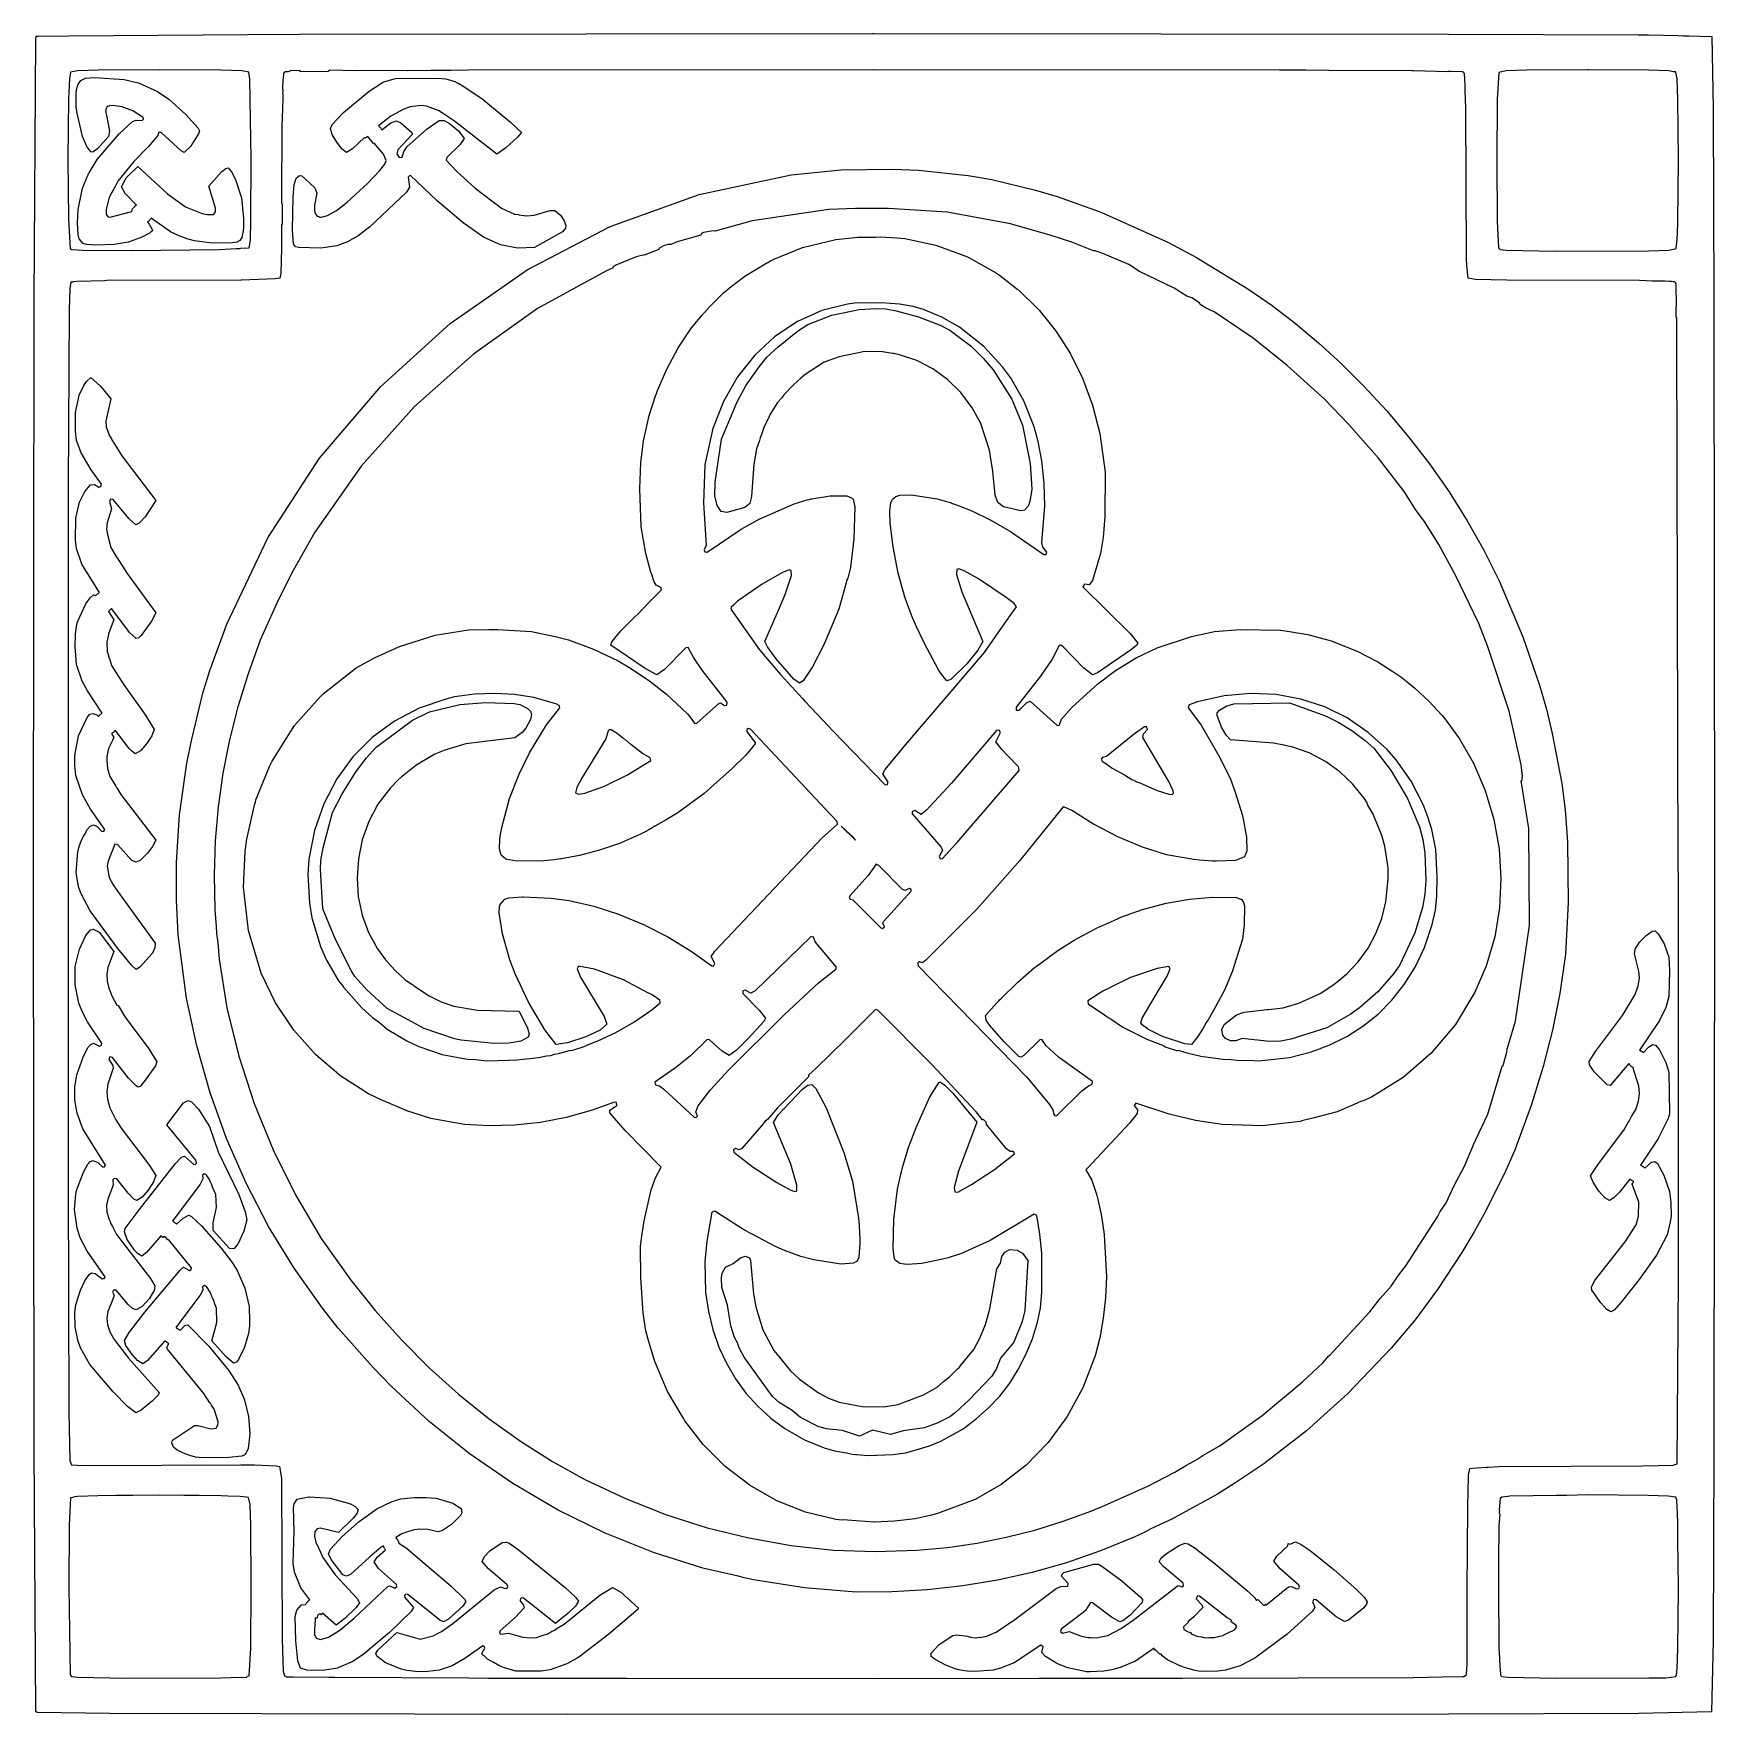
# Model space of a CAD drawing. Header units: millimetres. Extents: x 0 to 300, y 0 to 300.
import ezdxf

# ---------------------------------------------------------------- set-up
doc = ezdxf.new("R2010")
doc.units = ezdxf.units.MM
doc.layers.add('CUT', color=7, linetype='CONTINUOUS')

msp = doc.modelspace()

# ---------------------------------------------------------------- linework, layer by layer
at = {"layer": 'CUT'}
for points in [[(299.5798, 47.2386), (299.4598, 13.4155), (299.1903, 0.6914), (286.1645, 0.4202), (252.3724, 0.3001), (95.348, 0.2401), (13.8355, 0.4202), (0.9065, 0.6001), (0.7003, 0.7475), (0.3902, 47.5376), (0.3002, 149.8346), (0.3902, 252.191), (0.7184, 298.6453), (0.7264, 299.1268), (1.1578, 299.1358), (6.5879, 299.2363), (38.4297, 299.4572), (47.5977, 299.4898), (149.76, 299.6096), (149.9698, 299.6098), (252.3413, 299.5198), (286.1345, 299.3998), (287.974, 299.3658), (293.2528, 299.2493), (294.2211, 299.228), (295.1027, 299.2085), (295.1103, 299.2083), (295.1252, 299.208), (299.2182, 299.1177), (299.485, 286.3071), (299.4898, 286.0445), (299.6098, 252.1922), (299.6998, 149.8053), (299.6991, 149.0663)], [(33.4324, 261.1344), (36.4005, 261.3214), (37.0618, 261.3435), (37.2228, 261.3732), (38.6941, 261.4659), (38.9245, 262.8441), (39.0156, 266.4764), (39.0457, 277.2497), (38.8363, 291.5088), (38.6257, 292.7427), (37.3618, 292.9789), (33.7026, 293.0979), (22.7508, 293.188), (11.795, 293.0979), (8.1357, 292.9789), (6.8719, 292.7427), (6.6629, 291.536), (6.542, 287.9649), (6.4219, 277.2837), (6.5119, 266.5083), (6.788, 261.3536), (7.1373, 261.1554), (9.0335, 261.0145), (17.7073, 260.9843)], [(204.9216, 6.6619), (246.0942, 6.782), (251.2369, 6.9205), (254.8289, 6.9887), (254.8566, 7.0128), (255.1477, 7.0154), (255.1595, 7.0262), (255.2006, 7.0273), (255.5311, 7.3468), (255.6431, 9.3158), (255.6826, 22.1693), (255.7631, 37.192), (255.9094, 42.6972), (255.9157, 42.8438), (256.1548, 44.0552), (256.6641, 44.1163), (257.3469, 44.1532), (259.1313, 44.2498), (259.3793, 44.2632), (261.3818, 44.3715), (286.9473, 44.5073), (292.373, 44.6558), (293.0765, 44.8553), (293.3081, 77.7607), (293.2781, 150.1197), (293.2774, 150.309), (293.038, 246.3043), (292.9914, 249.0414), (292.9136, 249.1348), (292.9069, 250.9615), (292.9536, 251.0096), (292.8932, 255.0566), (292.8918, 255.058), (292.8918, 255.0585), (292.7493, 255.2187), (292.6647, 255.3596), (292.6166, 255.3679), (292.5915, 255.3961), (292.5517, 255.399), (292.5508, 255.3999), (292.5312, 255.4005), (292.3506, 255.4138), (292.0737, 255.4616), (291.6612, 255.4644), (290.8636, 255.523), (288.63, 255.5349), (286.3677, 255.6129), (262.718, 255.673), (257.08, 255.8229), (255.8547, 256.0648), (255.5863, 258.2778), (255.5488, 259.6728), (255.5464, 259.7633), (255.5463, 259.7657), (255.5463, 259.7658), (255.4027, 286.3471), (255.3194, 289.4537), (255.3129, 290.6538), (255.2714, 291.2468), (255.2539, 291.897), (255.2162, 292.0335), (255.1836, 292.4991), (255.0552, 292.6158), (255.0207, 292.7404), (254.915, 292.7432), (254.8475, 292.8046), (252.7813, 292.845), (252.5855, 292.856), (252.5779, 292.849), (252.2816, 292.8548), (252.2399, 292.8144), (246.0933, 292.978), (245.8596, 292.9791), (231.0229, 293.0538), (226.9202, 293.0744), (222.239, 293.098), (150.0003, 293.188), (150, 293.188), (149.9997, 293.188), (149.9973, 293.188), (77.761, 293.098), (74.6539, 293.07), (71.0972, 293.0644), (71.071, 293.0378), (66.8918, 293.0002), (66.8395, 293.043), (57.7141, 292.9922), (53.0856, 293.1228), (52.7979, 292.8734), (47.7872, 292.8283), (47.783, 293.013), (46.0674, 292.9835), (45.6446, 292.8128), (45.1525, 292.8046), (44.8745, 292.6355), (44.8694, 292.5472), (44.8164, 292.4991), (44.7507, 291.5609), (44.7188, 291.441), (44.6243, 289.7077), (44.6815, 289.6291), (44.6796, 289.265), (44.6589, 288.9077), (44.6774, 288.8719), (44.6588, 285.4193), (44.5972, 285.3434), (44.5944, 283.9306), (44.5325, 283.8705), (44.4861, 269.3979), (44.5718, 269.3129), (44.5524, 265.7185), (44.4651, 265.5393), (44.4447, 261.3953), (44.3086, 256.8918), (44.1453, 256.0648), (43.3528, 255.9083), (37.3255, 255.675), (37.252, 255.673), (13.3622, 255.6129), (12.9643, 255.5953), (8.0141, 255.464), (8.013, 255.464), (7.3748, 255.3841), (7.3334, 255.3466), (6.9456, 255.3294), (6.7224, 254.2314), (6.6319, 250.3243), (6.4819, 219.0865), (6.4518, 95.0177), (6.5719, 53.9658), (6.756, 45.4323), (7.07, 44.7), (9.046, 44.567), (37.2192, 44.7172), (39.6312, 44.6785), (43.501, 44.4952), (44.0907, 44.3798), (44.4472, 42.314), (44.5973, 13.593), (44.7461, 7.923), (44.9793, 7.0795), (45.1614, 7.0747), (45.2816, 6.9534), (46.5278, 6.9019), (52.9279, 6.868), (53.9067, 6.842), (77.821, 6.722), (81.3228, 6.7176), (86.1655, 6.6919), (105.948, 6.6869), (150.1498, 6.6319), (179.4333, 6.6684)], [(8.2533, 263.8562), (8.1335, 265.8872), (8.2537, 268.2901), (8.9394, 271.7844), (9.0274, 272.0853), (9.0485, 272.1575), (9.051, 272.1658), (9.0533, 272.1737), (9.8159, 274.0847), (10.0058, 274.4837), (10.043, 274.5619), (10.1093, 274.7013), (10.166, 274.8204), (11.6335, 277.1758), (15.5215, 281.7552), (17.8972, 283.942), (18.5743, 284.1838), (19.6466, 284.1124), (19.8755, 284.3591), (19.8267, 284.692), (17.9623, 285.8466), (16.0588, 286.5539), (14.3986, 286.7928), (14.2146, 286.7608), (13.9867, 286.7913), (13.5414, 286.6437), (13.458, 286.6292), (13.4509, 286.6137), (13.4093, 286.5999), (13.1474, 286.1606), (13.1478, 285.9548), (13.1186, 285.8912), (13.1483, 285.732), (13.1488, 285.5385), (13.271, 285.0766), (13.3095, 284.8708), (13.3229, 284.7923), (13.3254, 284.7861), (13.8005, 282.2467), (13.6488, 281.3119), (11.7175, 279.13), (10.8463, 278.4785), (10.4992, 278.5499), (9.8019, 279.5067), (8.98, 281.3106), (8.0418, 285.4341), (8.0125, 285.5918), (7.997, 285.6755), (7.9784, 285.776), (7.9745, 285.797), (7.8953, 286.5806), (7.8949, 288.8843), (7.923, 289.6519), (8.2103, 290.5981), (8.6823, 291.2714), (9.5677, 291.6464), (11.1204, 291.7763), (16.4077, 291.4455), (18.958, 290.8603), (22.3625, 289.3236), (24.3582, 287.9427), (27.4387, 285.1923), (29.6316, 282.7591), (29.8574, 282.3008), (29.7561, 281.8859), (28.2466, 279.5113), (27.1366, 278.4526), (26.5939, 278.7516), (23.0305, 282.0227), (22.5297, 282.0037), (22.4561, 281.4608), (20.7493, 279.5258), (20.0137, 278.7535), (19.3588, 278.0977), (19.3147, 278.0196), (18.1562, 276.8034), (15.3199, 273.3365), (14.7541, 272.255), (14.7521, 272.2543), (14.5244, 271.8582), (14.4675, 271.7733), (14.4562, 271.7396), (14.1843, 271.2664), (14.0746, 270.9563), (13.7855, 270.4038), (13.1979, 268.3684), (13.2085, 267.3987), (13.6074, 266.99), (13.9362, 266.9297), (17.3109, 267.8241), (17.8139, 267.9199), (17.8138, 267.9237), (17.8241, 268.0422), (17.8461, 268.1591), (17.8795, 268.2733), (17.9241, 268.3836), (17.9794, 268.4889), (18.0044, 268.5269), (18.344, 268.8082), (18.3174, 268.8558), (18.3653, 268.888), (18.3747, 268.8983), (18.4634, 268.9784), (18.5597, 269.0491), (18.6056, 269.0763), (16.6221, 271.1365), (15.9369, 272.3285), (16.8085, 273.9189), (18.8429, 275.9598), (24.155, 271.0706), (27.3371, 268.7412), (30.2952, 267.5759), (31.2391, 267.3729), (32.3288, 267.3993), (32.6887, 267.8782), (32.6825, 268.5478), (31.5242, 272.4564), (33.8204, 275.054), (34.5362, 275.6056), (34.9445, 275.6857), (35.5768, 274.9829), (36.233, 273.6509), (37.3324, 270.347), (37.6644, 266.6518), (37.6623, 264.8847), (37.3951, 263.2798), (37.0232, 262.7789), (36.5145, 262.4867), (35.6865, 262.3354), (32.5905, 262.3098), (31.6361, 262.3617), (28.9554, 262.7026), (27.8595, 263.0226), (26.3441, 263.5268), (24.7122, 264.3285), (21.23, 266.7298), (21.1922, 266.6662), (21.1228, 266.5716), (21.0445, 266.4842), (20.958, 266.405), (20.936, 266.3885), (20.8843, 266.3179), (20.8056, 266.23), (20.7186, 266.1503), (20.6242, 266.0794), (20.5709, 266.0471), (20.8864, 265.6569), (21.4539, 264.5779), (21.3195, 264.383), (21.1991, 264.2826), (21.1431, 264.2358), (21.0993, 264.1993), (21.0424, 264.1517), (19.602, 263.3785), (17.2079, 262.4595), (14.6745, 262.0374), (11.3909, 261.9458), (9.7484, 262.0389), (9.1025, 262.2471), (8.4324, 263.0387)], [(54.2585, 268.11), (56.1815, 269.5616), (59.7505, 272.8928), (61.9759, 275.2105), (62.8442, 276.3412), (63.1057, 277.0076), (62.6453, 278.1147), (60.9442, 280.0809), (60.8667, 280.0559), (59.8379, 281.2876), (59.324, 280.9764), (59.2716, 281.03), (59.2282, 281.0842), (57.1115, 279.084), (56.0103, 278.4537), (55.2599, 279.0175), (54.3311, 280.2502), (53.495, 281.6481), (53.1595, 282.7394), (53.5085, 283.4276), (55.507, 285.5751), (60.0726, 289.3597), (62.2959, 290.7971), (62.4551, 290.8811), (62.6743, 290.9968), (62.7629, 291.0436), (62.8439, 291.0864), (64.7564, 291.6266), (72.4514, 291.6867), (73.7079, 291.5586), (75.3317, 291.0959), (75.7767, 290.8586), (75.9707, 290.7551), (76.2235, 290.6203), (76.4791, 290.484), (80.1135, 288.0387), (85.2541, 283.8598), (87.1832, 281.9792), (86.5244, 281.1562), (84.4426, 279.2851), (82.8073, 278.16), (75.2724, 284.04), (73.1454, 285.4369), (73.1191, 285.4737), (73.0296, 285.5129), (72.5244, 285.8447), (70.2975, 286.6834), (69.3173, 286.7928), (67.4009, 286.5672), (66.267, 286.1712), (63.9302, 284.8849), (61.7373, 283.1742), (61.773, 283.134), (61.842, 283.0392), (61.8435, 283.0367), (61.902, 283.0007), (61.997, 282.9285), (62.0844, 282.8471), (62.1632, 282.7576), (62.2327, 282.6606), (62.2923, 282.5572), (62.322, 282.4913), (63.919, 283.7215), (64.924, 284.0929), (65.7293, 283.7236), (67.6496, 281.977), (67.7181, 281.8456), (67.7276, 281.8272), (67.7314, 281.82), (67.7452, 281.7934), (67.7475, 281.6191), (65.1956, 278.8957), (65.0215, 278.202), (65.4234, 277.553), (65.9485, 277.5817), (66.2242, 278.5948), (66.8553, 279.4862), (70.3872, 282.6288), (72.5152, 284.1057), (73.4461, 284.1301), (74.3787, 283.599), (76.0604, 282.218), (76.9791, 280.8993), (76.2142, 279.7911), (73.9166, 277.5555), (73.8212, 277.2209), (73.7834, 277.1826), (73.8038, 277.16), (73.7702, 277.0419), (75.6, 275.087), (78.9413, 272.0742), (83.641, 268.5012), (85.9807, 267.4613), (86.6702, 267.3685), (86.7363, 267.3398), (87.6459, 267.2281), (87.6868, 267.2317), (88.1494, 267.1695), (89.4896, 267.2548), (92.3263, 268.1207), (93.1629, 268.1044), (94.148, 267.2748), (94.8125, 266.2752), (95.1051, 265.4242), (95.0562, 264.9752), (94.5147, 264.3297), (89.5188, 261.5025), (86.5215, 261.3776), (83.4699, 262.0123), (80.4641, 263.3621), (76.8249, 265.9189), (72.1914, 269.8298), (67.3658, 274.3823), (66.9955, 274.0212), (67.2823, 272.2606), (66.7414, 271.373), (60.1517, 265.1402), (58.1076, 263.607), (56.225, 262.5285), (54.3305, 261.8289), (51.4376, 261.4051), (47.4974, 261.4951), (46.9447, 261.6495), (46.6233, 262.1097), (46.4287, 264.6493), (46.5187, 270.5275), (46.7326, 272.6995), (47.0408, 273.8699), (47.636, 274.3529), (48.0863, 274.2551), (50.423, 272.1318), (50.7788, 271.2073), (50.3327, 269.0676), (50.3508, 268.37), (50.3319, 268.2874), (50.3559, 268.1743), (50.3659, 267.7899), (50.4757, 267.6111), (50.5018, 267.4884), (50.5924, 267.421), (50.7851, 267.1069), (51.1491, 267.0066), (51.2538, 266.9287), (51.3888, 266.9406), (51.478, 266.916), (51.672, 266.9656), (51.7404, 266.9717), (51.8033, 266.9992), (52.6505, 267.2157)], [(262.6046, 292.9763), (261.321, 292.6871), (261.0144, 287.8749), (260.9243, 277.0131), (261.0142, 266.1556), (261.2726, 261.4348), (261.5248, 261.1826), (262.6381, 261.0434), (271.3119, 260.8642), (287.9567, 260.9242), (291.5977, 261.0459), (292.8813, 261.3352), (292.9079, 261.7533), (292.9228, 261.7685), (293.0035, 262.5093), (293.0664, 262.8148), (293.1686, 265.8434), (293.1879, 266.1473), (293.278, 277.0131), (293.2774, 277.0866), (293.278, 277.1591), (293.1879, 287.9049), (293.0689, 291.4742), (293.0671, 291.4849), (293.0664, 291.5077), (293.054, 291.5624), (292.8591, 292.7167), (292.7908, 292.7308), (292.7771, 292.7913), (292.3714, 292.8171), (291.5976, 292.9763), (287.995, 293.0979), (277.2533, 293.188), (277.1766, 293.1874), (277.0991, 293.188), (266.2374, 293.0979)], [(26.263, 160.4462), (27.6132, 169.6579), (28.4549, 173.9275), (30.4725, 182.1176), (31.7054, 186.1463), (34.7175, 194.4247), (42.0278, 209.8191), (51.2289, 223.9753), (62.1433, 236.7788), (74.5198, 247.9865), (88.2248, 257.548), (102.909, 265.1728), (102.9656, 265.1989), (103.0372, 265.2317), (103.1523, 265.2845), (103.2043, 265.3084), (118.846, 270.9463), (135.2407, 274.483), (144.1753, 275.3601), (153.3427, 275.4798), (157.9461, 275.2989), (166.7701, 274.3384), (170.9692, 273.6132), (178.7417, 271.7226), (182.634, 270.5758), (189.9043, 267.9853), (190.8504, 267.6118), (202.4589, 262.3756), (207.4323, 259.7531), (216.6152, 254.1714), (220.915, 251.1651), (225.0949, 247.948), (229.1968, 244.5096), (233.193, 240.8435), (237.192, 236.9041), (241.2976, 232.4688), (245.2355, 227.8101), (248.9442, 222.9858), (252.432, 217.9937), (255.6384, 212.8395), (258.6139, 207.5804), (261.3496, 202.17), (265.5951, 192.1742), (268.5656, 183.5329), (269.7691, 179.2619), (270.8247, 174.9487), (272.5053, 166.0355), (273.1387, 161.33), (273.5588, 155.6274), (273.6493, 144.8008), (273.1667, 135.6213), (272.1454, 128.6239), (270.8817, 122.0966), (269.2282, 115.6339), (267.1273, 108.8811), (264.183, 100.8887), (262.559, 97.1285), (258.952, 89.7933), (256.9375, 86.1847), (254.7359, 82.5055), (250.378, 75.8942), (246.4084, 70.5421), (242.1486, 65.4723), (234.3856, 57.4082), (227.0487, 50.7338), (219.4481, 44.8619), (214.2701, 41.3935), (211.2038, 39.4607), (203.0319, 35.0008), (199.3399, 33.283), (198.3648, 32.7754), (196.3411, 31.8343), (190.3306, 29.3695), (184.2661, 27.2575), (178.1842, 25.5198), (172.0274, 24.1316), (165.8339, 23.11), (159.5417, 22.4208), (153.1686, 22.0595), (146.8238, 22.0302), (137.6251, 22.7793), (128.5165, 24.1911), (126.5542, 24.6502), (126.5306, 24.6696), (125.5402, 24.9397), (125.2566, 24.9538), (119.5271, 26.2944), (110.719, 29.0696), (102.1223, 32.5275), (93.7652, 36.6171), (85.6744, 41.3517), (77.8564, 46.7328), (70.7755, 52.397), (63.9635, 58.6989), (60.7074, 62.0753), (54.5738, 69.0217), (51.7773, 72.6006), (46.696, 79.7283), (42.1575, 87.1541), (38.1605, 94.8493), (34.6742, 102.7858), (31.7289, 110.9335), (29.3551, 119.29), (27.5271, 127.8309), (26.0205, 139.0692), (25.7805, 145.2504), (25.7805, 151.9886)], [(242.1361, 76.5323), (243.4649, 78.5477), (244.7167, 80.1502), (250.351, 88.8386), (250.7956, 89.6671), (251.9023, 91.3458), (253.3552, 94.4373), (255.2052, 97.885), (256.8098, 101.6664), (256.7771, 101.7183), (259.3353, 107.1615), (261.8922, 115.7096), (262.0683, 115.8004), (262.8084, 118.4046), (262.7377, 118.5364), (264.2897, 123.7249), (266.7462, 140.7707), (266.6276, 158.0265), (265.2826, 166.4909), (265.3964, 166.4766), (265.5465, 167.347), (265.2764, 169.3878), (263.1155, 178.9316), (259.304, 190.5463), (257.7134, 194.5679), (253.6317, 203.0614), (250.6005, 208.6136), (248.0495, 212.7252), (246.5489, 214.676), (244.418, 218.0374), (239.8562, 224.0098), (234.514, 230.0722), (230.1923, 234.544), (223.6196, 240.5164), (217.5272, 245.3784), (210.5944, 250.0603), (209.1838, 250.7205), (209.1852, 250.7039), (208.1125, 251.3711), (207.9833, 251.6509), (206.6328, 252.5513), (205.7118, 252.8641), (203.4873, 254.2475), (197.3135, 257.25), (195.4083, 258.4937), (190.7564, 260.4445), (189.4059, 260.8946), (189.1241, 260.9021), (185.2178, 262.4398), (181.5631, 263.6678), (174.3424, 265.7046), (163.0166, 267.8307), (152.603, 268.4581), (146.679, 268.4881), (141.9362, 268.2799), (128.3084, 266.2449), (121.7198, 264.4197), (121.3685, 264.4961), (119.6578, 264.196), (119.2676, 264.0159), (119.1794, 263.716), (114.9624, 262.5478), (113.788, 262.0651), (113.2652, 262.0651), (112.4849, 261.795), (111.6446, 261.3448), (111.6446, 261.1841), (109.0796, 260.1299), (109.1235, 260.2344), (107.653, 259.8742), (104.0215, 258.3736), (103.4813, 257.9835), (103.5653, 257.8635), (102.2021, 257.3032), (90.0391, 250.6196), (78.6561, 242.5288), (68.172, 233.1797), (58.6748, 222.5404), (50.3783, 210.7978), (46.526, 203.9881), (43.8583, 198.6831), (40.6845, 191.558), (38.4972, 185.5966), (36.6692, 179.6947), (35.1709, 173.7937), (34.0024, 167.8642), (33.1906, 161.8825), (32.6518, 155.8583), (32.4727, 149.7683), (32.5933, 143.5456), (32.8463, 140.5697), (32.8917, 139.3096), (33.087, 137.7399), (33.34, 134.7643), (34.7468, 126.0771), (36.8429, 117.4781), (39.5782, 109.0319), (42.9641, 100.7944), (46.9362, 92.7905), (51.5486, 85.0311), (56.8073, 77.5779), (61.1223, 72.1553), (65.8114, 66.9584), (70.7855, 61.9837), (75.9977, 57.28), (81.4675, 52.8919), (87.0233, 48.8894), (92.7137, 45.2647), (98.486, 42.078), (105.5941, 38.733), (112.8735, 35.8564), (120.2981, 33.4818), (127.7328, 31.6604), (135.2203, 30.3119), (142.7659, 29.5002), (150.1972, 29.2316), (157.6281, 29.4704), (163.0798, 29.9789), (168.3524, 30.7573), (173.5232, 31.7794), (178.6448, 33.0679), (183.706, 34.6257), (188.8285, 36.4835), (189.8826, 36.9548), (190.005, 36.9967), (198.9015, 40.9222), (200.2817, 41.6775), (203.5974, 43.4046), (205.6918, 44.638), (207.4984, 45.6266), (208.5626, 46.3285), (211.6737, 48.1606), (219.1626, 53.4619), (226.3649, 59.5235), (229.964, 62.8849), (231.0437, 64.0954), (231.1948, 64.2351), (238.3048, 71.9426), (240.1555, 74.3116)], [(150.0778, 34.4855), (149.9523, 34.4894), (144.5078, 34.9037), (144.2112, 34.8268), (143.2013, 34.9344), (137.7837, 36.245), (132.6885, 38.299), (127.9397, 40.987), (123.4929, 44.3974), (119.5432, 48.3222), (116.326, 52.5317), (116.2597, 52.6336), (116.2047, 52.7181), (116.1081, 52.8666), (115.8074, 53.3288), (113.217, 57.7334), (110.9635, 63.0844), (109.9162, 66.6091), (109.3643, 68.572), (108.8544, 71.7125), (108.4639, 78.021), (108.4342, 83.6291), (108.7067, 85.909), (108.728, 86.0564), (108.746, 86.1815), (108.7499, 86.2088), (109.0329, 88.1705), (110.3055, 93.6446), (111.0691, 95.8367), (112.089, 97.6982), (105.6972, 104.2404), (102.9596, 107.3687), (102.9198, 107.8382), (104.202, 108.7186), (104.1365, 109.2127), (103.7772, 109.3039), (99.628, 107.8089), (95.1415, 106.5755), (90.5947, 105.6781), (85.9855, 105.1645), (81.4666, 105.0426), (77.0691, 105.3121), (71.0438, 106.3939), (66.7574, 107.77), (66.7572, 107.7701), (66.7496, 107.7733), (66.6866, 107.8), (62.233, 109.688), (59.975, 110.7596), (55.0302, 113.9216), (50.5933, 117.7195), (46.6667, 122.1033), (43.4127, 126.9613), (40.841, 132.2542), (38.5702, 139.8437), (37.6656, 147.5922), (37.9928, 154.0028), (38.2565, 156.1144), (39.5796, 161.9626), (39.6662, 162.2605), (39.6885, 162.3372), (39.7989, 162.7172), (39.9124, 163.1079), (42.3332, 169.0704), (42.7832, 170.0304), (46.337, 175.7344), (46.7534, 176.3456), (51.3888, 181.5308), (51.8646, 182.0336), (57.7575, 186.6281), (61.1638, 188.4741), (65.4762, 190.474), (71.813, 192.4938), (77.7634, 193.3954), (81.4146, 193.4926), (82.9059, 193.4806), (88.9706, 193.0965), (93.2, 192.2522), (95.5698, 191.6138), (100.0413, 189.9933), (104.4113, 187.8848), (106.5987, 186.6093), (110.054, 184.2957), (113.0155, 181.9386), (116.7753, 178.4493), (118.0569, 176.7399), (118.4192, 176.7973), (122.3899, 180.3351), (122.6754, 180.4262), (123.3611, 179.9486), (123.7574, 180.0076), (123.8335, 180.5254), (119.3942, 186.2268), (117.8873, 188.4277), (116.8859, 190.2689), (116.4555, 190.1998), (112.6701, 186.3233), (111.3144, 185.4151), (109.2295, 186.5226), (103.1265, 190.683), (103.318, 191.2484), (104.8899, 193.2118), (107.4535, 195.8088), (107.9831, 196.2786), (109.9359, 198.3236), (112.1284, 200.5446), (112.001, 200.931), (111.174, 201.3781), (110.8337, 201.963), (110.3965, 203.2441), (110.2885, 203.5605), (110.2646, 203.6306), (110.2487, 203.6772), (109.3382, 206.9814), (108.5538, 211.7853), (108.2838, 218.5567), (108.4637, 223.146), (108.921, 227.096), (109.5808, 230.0098), (109.9416, 231.5707), (111.1455, 235.2608), (111.1567, 235.2912), (111.1798, 235.3537), (111.2396, 235.5157), (111.4245, 236.0165), (113.0394, 239.7517), (115.137, 243.642), (117.5204, 247.1988), (119.3785, 249.4721), (119.462, 249.5666), (119.5779, 249.6979), (119.8452, 250.0006), (120.7357, 251.0092), (123.1646, 253.4135), (124.8579, 254.7759), (125.0191, 254.8966), (125.1485, 254.9934), (125.2879, 255.0978), (127.0101, 256.3867), (130.9034, 258.7605), (130.9371, 258.7787), (130.9518, 258.7866), (131.5739, 259.1219), (132.0621, 259.385), (137.273, 261.5038), (143.1756, 262.9649), (147.1719, 263.3253), (148.7343, 263.3532), (150.0069, 263.376), (150.2809, 263.3809), (151.1168, 263.3958), (154.0518, 263.2336), (155.5042, 263.0932), (161.0038, 261.9592), (166.6462, 259.8731), (171.6255, 257.0723), (172.3268, 256.5944), (175.1059, 254.4754), (175.4629, 254.1722), (175.5879, 254.0661), (175.6248, 254.0348), (176.1696, 253.5721), (178.7713, 251.0194), (179.4048, 250.348), (181.6432, 247.6294), (182.4686, 246.5546), (184.916, 242.7022), (187.1451, 238.2386), (188.9213, 233.4457), (190.2146, 228.3856), (191.1761, 221.5264), (191.1461, 213.5895), (190.8155, 209.8581), (190.333, 207.0182), (188.8967, 202.1751), (188.3563, 201.4501), (187.4833, 201.5304), (187.2148, 201.0746), (195.6158, 192.7362), (197.0233, 191.0409), (196.7656, 190.6167), (195.7151, 189.8089), (189.814, 185.7751), (188.9333, 185.4153), (187.3757, 186.5781), (183.6691, 190.4023), (183.2977, 190.6772), (182.9989, 190.6507), (181.7254, 188.1624), (179.6463, 185.1477), (175.2963, 179.6231), (175.3489, 179.1276), (175.8457, 179.0893), (177.1524, 180.4169), (177.8055, 180.7179), (182.5467, 176.4572), (182.9682, 176.3871), (183.4233, 177.4767), (185.2411, 179.5952), (189.8673, 183.8008), (192.9897, 186.1946), (196.6826, 188.4162), (200.419, 190.225), (206.5414, 192.2475), (210.6676, 193.0964), (215.2136, 193.4571), (222.4328, 193.3374), (222.4393, 193.3369), (222.4445, 193.3365), (222.4525, 193.3359), (222.4764, 193.334), (224.3681, 193.0771), (227.2656, 192.5779), (231.4483, 191.4283), (236.0511, 189.635), (239.7318, 187.7334), (242.4154, 186.0147), (243.8696, 185.0211), (243.9401, 184.9669), (244.0965, 184.8469), (244.396, 184.617), (245.0007, 184.1529), (246.3257, 183.0231), (248.8854, 180.6709), (251.1371, 178.2306), (251.5649, 177.7309), (254.3046, 173.9923), (256.7793, 169.6819), (258.8919, 164.7692), (260.4127, 159.6303), (261.3447, 154.4138), (261.6737, 149.1378), (261.4047, 143.9075), (260.5633, 138.7233), (259.1754, 133.9136), (258.9808, 133.3946), (257.0455, 128.8715), (253.5617, 123.1071), (249.2486, 118.0098), (244.242, 113.6968), (238.6326, 110.1984), (237.1178, 109.5501), (236.8249, 109.4537), (235.5376, 108.8738), (232.4838, 107.5668), (228.4268, 106.483), (226.2307, 105.9723), (225.8963, 105.8185), (219.1245, 105.0751), (212.007, 105.3122), (207.2933, 106.0047), (202.6057, 107.1236), (196.6624, 109.1071), (196.3164, 108.6803), (196.9557, 107.9337), (196.8901, 107.2485), (195.5287, 105.556), (188.9296, 98.4845), (188.3857, 97.907), (188.3784, 97.8939), (187.7429, 97.2129), (188.8116, 95.4151), (189.6961, 92.7394), (190.4847, 89.3092), (191.0228, 85.7217), (191.4159, 78.1965), (191.2664, 74.4585), (190.8453, 70.8094), (190.2443, 67.3201), (189.3707, 64.0901), (187.2054, 58.4304), (184.4039, 53.3017), (181.0296, 48.6863), (177.1107, 44.6412), (172.661, 41.1672), (168.0215, 38.5204), (161.3189, 35.9936), (160.0239, 35.6773), (157.353, 35.0837), (153.6615, 34.6336)], [(130.5834, 191.3438), (132.7391, 196.3777), (132.8532, 196.6083), (132.9637, 196.9022), (134.1655, 199.7088), (135.2917, 203.0829), (135.2651, 204.0092), (134.8761, 204.122), (133.5699, 203.5696), (130.1009, 201.5678), (125.7106, 198.4928), (125.0479, 197.889), (124.5428, 197.461), (124.564, 197.2749), (124.4923, 197.1249), (129.6323, 189.8716), (133.3238, 185.4593), (137.2874, 181.2035), (137.6666, 180.7275), (140.8901, 177.3353), (142.677, 175.4168), (151.9032, 165.8627), (152.3633, 165.7849), (152.5461, 166.2779), (151.5929, 167.7433), (152.0185, 168.5169), (155.6596, 173.0015), (169.6696, 189.3511), (173.7395, 195.1843), (173.9773, 195.5127), (174.0445, 195.6215), (175.3825, 197.5391), (174.9954, 198.0855), (173.5634, 199.195), (168.5925, 202.4895), (166.0412, 203.9284), (165.0834, 204.2529), (164.7367, 204.1435), (164.7057, 203.2666), (165.6561, 200.1847), (169.4157, 191.3336), (168.515, 189.7743), (166.5381, 187.3701), (163.7123, 184.5439), (162.9824, 184.3523), (161.822, 185.7789), (161.5106, 186.3117), (158.908, 191.079), (157.5657, 193.9525), (157.0228, 195.1982), (156.9714, 195.2285), (155.5298, 199.045), (154.296, 203.501), (153.3937, 208.1949), (152.9896, 211.4363), (152.8823, 212.4977), (152.8112, 214.5684), (153.0167, 216.1038), (153.3183, 216.6977), (153.9036, 217.1587), (154.5809, 217.3767), (156.5921, 217.4668), (160.9069, 216.8206), (161.2339, 216.7406), (163.7466, 216.0179), (163.7815, 216.0051), (163.9425, 215.9462), (164.0081, 215.9222), (165.1661, 215.4981), (167.4462, 214.5908), (170.8172, 212.9346), (174.3123, 210.9448), (180.2296, 206.8038), (180.6563, 206.8191), (180.8031, 207.2528), (180.0683, 208.1234), (179.9224, 208.9826), (180.4026, 215.4402), (180.3125, 219.5014), (179.9232, 223.5081), (179.2713, 226.976), (178.5256, 229.5448), (176.6775, 234.1995), (174.294, 238.375), (172.8948, 240.2825), (169.5639, 243.8843), (165.2107, 247.3401), (162.1119, 249.0964), (158.7954, 250.4585), (156.951, 251.0313), (154.5536, 251.4435), (151.3361, 251.6515), (146.5257, 251.5906), (145.3029, 251.4384), (140.7061, 250.2802), (136.3851, 248.3286), (132.3637, 245.6622), (128.7866, 242.3535), (125.6998, 238.4531), (123.1675, 234.0949), (121.2623, 229.2912), (119.8679, 222.8582), (119.6274, 215.9769), (119.9302, 211.2635), (119.9287, 211.2589), (119.9314, 211.245), (120.1076, 208.5016), (119.7445, 207.6395), (119.889, 207.2957), (120.2925, 207.2453), (126.3532, 211.3385), (129.5425, 213.1444), (135.7509, 215.8394), (138.0748, 216.5425), (138.5017, 216.6577), (138.7689, 216.7298), (138.8602, 216.7544), (138.9334, 216.7741), (142.17, 217.285), (145.147, 217.2569), (146.1059, 216.8773), (146.2933, 216.6742), (146.5782, 215.3009), (146.4271, 209.6123), (145.7957, 204.5315), (145.3515, 202.6163), (145.2281, 202.4311), (143.721, 197.0798), (141.3826, 191.4629), (141.141, 190.9175), (141.1392, 190.9133), (141.1347, 190.9032), (141.017, 190.6376), (139.0444, 186.8353), (137.3854, 184.3288), (136.7342, 183.9167), (135.7201, 184.6317), (132.5431, 188.2325), (131.0442, 190.3608)], [(177.758, 216.2613), (177.4362, 215.4492), (176.8259, 214.7415), (176.135, 214.5868), (173.0783, 215.3155), (172.0467, 216.0922), (171.6096, 217.3898), (171.1888, 221.6857), (170.5964, 225.4189), (169.0523, 230.1513), (167.5131, 232.9396), (165.4652, 235.6731), (163.0989, 238.0139), (160.4767, 239.9009), (157.6276, 241.3893), (154.5708, 242.4185), (153.7904, 242.5532), (153.5878, 242.6155), (153.2672, 242.6436), (151.5115, 242.9467), (148.3953, 242.9762), (143.7666, 242.0587), (141.1323, 241.0694), (137.7487, 238.9213), (136.9758, 238.2182), (135.6367, 237.0501), (133.9403, 235.2604), (133.5725, 234.7667), (132.7821, 233.8944), (131.5258, 231.8191), (131.1907, 231.1142), (131.1801, 231.0961), (131.1637, 231.0574), (130.3887, 229.4272), (129.9646, 228.223), (129.6961, 227.5884), (129.579, 227.1284), (129.0494, 225.6249), (128.5684, 222.923), (128.2067, 217.2142), (127.8915, 215.9097), (127.0139, 215.196), (123.7844, 214.2867), (122.7979, 214.5132), (122.0697, 215.5401), (121.6687, 217.2881), (121.7291, 219.7271), (122.8184, 227.3722), (125.6002, 234.0517), (127.2544, 236.9682), (129.5191, 240.2887), (130.9287, 241.9984), (132.9289, 243.85), (136.3939, 246.6229), (138.2401, 247.8048), (142.5183, 249.4482), (147.3741, 250.4496), (150.4022, 250.6596), (152.0843, 250.5658), (153.9584, 250.2623), (157.9477, 249.1824), (161.8086, 247.6757), (163.5032, 246.7996), (167.3117, 243.9395), (169.4536, 241.8272), (171.232, 239.7174), (174.5287, 234.4851), (176.4295, 229.8985), (177.7896, 223.012), (178.0909, 218.4973)], [(20.5598, 153.637), (19.335, 152.3852), (18.5971, 152.0426), (17.8194, 152.3549), (15.2569, 155.1673), (14.7942, 155.2277), (13.5704, 152.1955), (13.397, 151.3341), (13.5201, 150.6816), (13.6325, 149.9838), (13.6661, 149.9077), (13.7804, 149.3024), (14.4483, 147.9873), (15.1335, 147.0365), (15.2208, 146.8891), (15.2517, 146.8725), (21.9275, 137.6091), (21.9064, 136.7954), (21.463, 135.8422), (19.2465, 133.3565), (18.571, 132.8953), (17.7869, 133.5979), (15.3225, 136.6332), (10.383, 143.3811), (8.7424, 146.3675), (8.2856, 147.6562), (7.8946, 150.2154), (8.1734, 153.9366), (8.4974, 155.019), (8.7517, 155.7899), (8.9338, 156.1593), (9.0197, 156.3198), (9.1411, 156.5468), (9.4013, 157.0333), (9.8851, 157.9376), (10.3529, 158.4539), (10.9819, 158.6725), (11.6434, 158.3663), (12.4666, 157.4976), (12.8339, 157.5496), (12.9913, 157.847), (10.4449, 161.4453), (9.0023, 163.9993), (7.8435, 167.4608), (7.6231, 169.2795), (7.6269, 171.0503), (8.3166, 174.5292), (9.8343, 177.7782), (10.3424, 178.404), (10.8304, 178.5405), (11.5555, 178.262), (11.8727, 177.9767), (11.8906, 178.0105), (11.9569, 178.1101), (11.9777, 178.1354), (11.9824, 178.1431), (12.0531, 178.2373), (12.1327, 178.324), (12.2204, 178.4025), (12.3153, 178.472), (12.4166, 178.532), (12.5101, 178.5755), (9.8837, 182.5299), (8.9564, 184.2611), (7.9624, 187.2123), (7.7134, 190.4151), (7.7447, 192.6433), (8.0264, 194.413), (8.0383, 194.4633), (8.048, 194.5042), (8.0851, 194.6612), (8.1224, 194.8193), (9.598, 198.0272), (10.3578, 199.1245), (10.9777, 199.6283), (11.3334, 199.51), (11.3671, 199.5532), (11.4487, 199.6388), (11.5383, 199.7159), (11.635, 199.7838), (11.738, 199.8419), (11.7436, 199.8444), (11.7451, 199.846), (11.8348, 199.9226), (11.9315, 199.9901), (12.0143, 200.0365), (8.8646, 205.1241), (7.9337, 207.8865), (7.743, 209.4002), (7.8031, 213.3038), (8.4842, 216.1695), (9.4523, 218.0829), (10.4262, 219.2162), (11.1656, 219.2954), (11.9134, 218.8411), (12.2977, 218.954), (12.3648, 219.3817), (10.5637, 221.8917), (8.759, 224.93), (7.9641, 227.154), (7.7429, 228.7838), (7.7729, 232.1437), (8.4032, 235.1431), (8.4034, 235.1434), (8.4083, 235.1542), (8.4367, 235.2161), (9.2315, 236.951), (9.7111, 237.6473), (10.4971, 238.3846), (12.2042, 236.8317), (14.0373, 234.538), (13.1745, 230.5894), (13.2411, 229.5963), (13.8238, 227.9846), (14.167, 227.4289), (14.2246, 227.2747), (15.0471, 225.9705), (15.0765, 225.9561), (16.0225, 224.4241), (22.0575, 216.4556), (20.1722, 213.5438), (19.0999, 212.4134), (18.481, 212.126), (17.2485, 213.2478), (14.494, 216.6037), (14.0105, 216.6692), (13.8254, 216.2843), (14.1908, 214.9938), (13.4136, 212.5014), (13.2982, 211.3467), (13.405, 210.8488), (13.3867, 210.6358), (13.8017, 209.0001), (13.8438, 208.804), (13.8609, 208.7668), (14.003, 208.2066), (15.0432, 206.3561), (15.1969, 206.2432), (16.9726, 203.46), (22.057, 196.4453), (21.2781, 194.9706), (19.4718, 192.41), (19.0202, 192.004), (18.4965, 191.8994), (18.4896, 191.9038), (17.4622, 192.8654), (14.1552, 197.2056), (14.1021, 197.1428), (13.8962, 196.9225), (13.8109, 196.8399), (13.7178, 196.7661), (13.6214, 196.7041), (14.614, 195.2153), (13.6831, 192.8753), (13.3546, 191.194), (13.4189, 189.5281), (13.6313, 188.8351), (13.6553, 188.6021), (13.7951, 188.3003), (14.1678, 187.0838), (16.3458, 183.6171), (20.2566, 178.2008), (21.757, 175.6434), (21.3551, 174.5066), (20.4153, 173.0907), (19.3278, 171.8566), (18.3809, 171.31), (17.7225, 171.8905), (17.3444, 172.3026), (14.8308, 175.5277), (14.7247, 175.3812), (14.651, 175.2892), (14.5687, 175.2049), (14.4784, 175.1291), (14.3812, 175.0626), (14.2779, 175.0058), (14.1858, 174.9665), (14.5815, 174.2546), (14.3529, 173.824), (14.2771, 173.5995), (13.6507, 172.2765), (13.3229, 170.8725), (13.3611, 170.1628), (13.3572, 170.1377), (13.3659, 170.073), (13.4384, 168.7234), (13.905, 167.2864), (14.9543, 165.56), (15.0784, 165.3216), (15.1113, 165.3018), (15.8403, 164.1024), (22.0562, 155.9662), (21.495, 154.826)], [(58.7475, 126.0638), (60.6483, 124.373), (61.9007, 123.482), (63.308, 122.2823), (66.8005, 120.1813), (68.9126, 119.1854), (73.0579, 117.7641), (77.5567, 116.9543), (79.0606, 116.8838), (80.9525, 116.6562), (84.826, 116.7755), (84.9578, 116.7887), (86.4638, 116.8354), (90.2294, 117.2571), (91.6501, 117.5294), (92.4368, 117.587), (93.1553, 117.8179), (93.7851, 117.9386), (95.7704, 118.4809), (96.3684, 118.5473), (98.3492, 119.1776), (99.8672, 119.8465), (100.7143, 120.1586), (104.0287, 121.7128), (107.2288, 123.5499), (110.4195, 125.7163), (111.9008, 126.9545), (111.8354, 127.4454), (110.4626, 128.3873), (109.9081, 128.6778), (109.8976, 128.6847), (109.8513, 128.7075), (105.3845, 131.0474), (100.2005, 132.9651), (97.363, 133.5229), (97.1379, 133.0453), (97.1487, 133.0185), (97.1427, 133.0096), (97.2575, 132.7474), (97.7325, 131.5642), (101.9166, 124.544), (102.4203, 123.1663), (101.2332, 122.1106), (98.6431, 120.9361), (95.425, 119.8735), (93.4076, 119.5696), (91.3664, 122.1761), (88.4739, 127.1156), (86.0951, 132.1423), (85.1593, 134.6157), (83.8018, 139.2877), (83.2546, 143.016), (83.2687, 144.1173), (83.3894, 144.4327), (83.4186, 144.5089), (83.4213, 144.5159), (83.4217, 144.517), (84.2598, 145.4397), (84.9462, 145.6775), (87.3099, 145.8867), (87.5346, 145.8817), (92.511, 145.6478), (95.6747, 145.2201), (100.0712, 144.1949), (104.4677, 142.7892), (108.9241, 140.9404), (113.2623, 138.7563), (117.4499, 136.1972), (121.0957, 133.5693), (121.388, 133.5283), (121.6709, 133.9957), (120.9803, 135.2259), (121.6357, 136.188), (140.7921, 156.3648), (143.4873, 158.8234), (143.4185, 159.2571), (142.362, 160.3854), (142.2927, 160.4703), (142.1919, 160.5671), (127.9839, 175.7412), (127.6708, 175.8681), (127.3558, 175.6697), (127.3349, 175.3325), (128.9006, 173.2042), (128.0808, 172.1473), (127.4686, 171.4552), (127.4235, 171.4042), (127.3562, 171.3281), (127.1653, 171.1123), (124.7787, 168.7505), (119.725, 164.2391), (115.0418, 160.8166), (113.0037, 159.5653), (111.0729, 158.4869), (110.9498, 158.4181), (109.8805, 157.8209), (109.4476, 157.5791), (108.1459, 156.8999), (104.6537, 155.3636), (101.1248, 154.1556), (97.5691, 153.2204), (94.3485, 152.624), (94.1487, 152.599), (93.8459, 152.5612), (93.7964, 152.555), (93.0887, 152.4667), (91.1719, 152.2747), (86.3761, 152.2001), (84.4158, 152.5925), (83.5967, 153.2898), (83.3145, 154.3968), (83.3422, 155.9881), (83.3466, 156.0182), (83.3636, 156.1339), (83.4205, 156.5222), (83.4818, 156.9404), (83.6816, 158.2209), (85.0986, 163.3717), (86.8018, 167.7138), (88.6119, 171.4999), (91.6663, 176.4731), (94.0083, 179.5198), (93.938, 179.9213), (93.474, 180.1677), (93.4698, 180.1718), (93.4623, 180.1739), (93.3281, 180.2451), (89.429, 181.336), (85.975, 181.9026), (82.4614, 182.0831), (78.8103, 181.9347), (75.2969, 181.4538), (73.7167, 181.0937), (68.961, 179.4578), (64.5772, 177.1615), (60.5892, 174.2482), (57.1835, 170.8113), (54.3069, 166.8691), (51.9839, 162.4345), (50.3174, 157.6602), (49.3422, 152.5773), (49.1593, 149.9185), (49.4261, 144.7007), (49.8722, 142.106), (51.402, 137.0067), (52.4767, 134.562), (54.6335, 130.8676), (55.29, 130.1126), (55.492, 129.7928)], [(88.9813, 178.3511), (88.7844, 177.4595), (87.9821, 175.9237), (87.3193, 175.1398), (86.0195, 174.1837), (77.3191, 173.0832), (73.5394, 172.0109), (71.7735, 171.261), (69.1538, 169.7116), (69.11, 169.6888), (69.0903, 169.674), (68.3776, 169.2525), (66.2874, 167.5781), (65.9274, 167.309), (65.855, 167.2318), (65.2243, 166.7266), (63.8485, 165.2935), (61.6041, 162.3565), (60.0186, 159.2737), (58.8547, 156.0014), (58.1594, 152.6167), (57.9246, 149.2231), (58.137, 145.8891), (58.8252, 142.6182), (59.9661, 139.5173), (61.5387, 136.5718), (62.9661, 134.6321), (64.631, 132.786), (66.505, 131.0877), (67.659, 130.3102), (67.7695, 130.2152), (67.9811, 130.0932), (70.7356, 128.2372), (72.8997, 127.1844), (75.1402, 126.3974), (79.3493, 125.6884), (86.7754, 125.4833), (88.2734, 122.4813), (88.5649, 121.4764), (88.3757, 120.8532), (87.0658, 120.1702), (84.936, 119.8081), (82.3619, 119.7491), (76.4889, 120.3186), (75.2643, 120.5914), (69.8608, 122.3828), (63.2816, 125.9576), (59.6549, 129.2746), (57.5308, 131.6977), (56.8502, 132.7435), (54.0728, 138.2338), (51.8323, 143.7019), (51.381, 150.7037), (51.4436, 152.3467), (51.8684, 154.5874), (53.534, 160.8691), (55.2795, 164.1791), (57.7818, 168.1585), (59.5962, 170.6368), (61.3441, 172.5054), (67.8107, 177.3419), (70.8463, 178.7986), (76.2153, 180.0969), (80.8713, 180.4617), (85.9058, 180.3078), (86.9376, 180.1148), (88.2211, 179.4728), (88.8113, 178.9393)], [(181.4224, 135.326), (182.9002, 136.3916), (185.6858, 138.1683), (189.6291, 140.3066), (193.3859, 141.9654), (193.5654, 142.0382), (193.6417, 142.0692), (193.7584, 142.1165), (193.9821, 142.2073), (197.851, 143.5921), (202.0735, 144.7159), (206.1986, 145.4333), (210.3228, 145.798), (214.5803, 145.7604), (215.3113, 145.468), (215.3667, 145.4284), (215.3697, 145.4263), (215.3726, 145.4242), (215.3749, 145.4226), (215.757, 145.0033), (215.9918, 144.2764), (215.9662, 140.8708), (215.6344, 138.3281), (213.8229, 132.5218), (212.4295, 129.2517), (210.5647, 125.7033), (209.5282, 123.9794), (209.1838, 123.4993), (208.6197, 122.4683), (207.7129, 120.9601), (206.5315, 119.5691), (205.3666, 119.661), (201.4115, 120.9685), (198.9194, 122.247), (197.7761, 123.0592), (197.5179, 123.4424), (197.7556, 124.2177), (200.8787, 129.4772), (201.3506, 130.2395), (201.5114, 130.5427), (202.2093, 131.718), (202.7508, 133.012), (202.5125, 133.4352), (200.4595, 133.1063), (195.7203, 131.4652), (192.4491, 129.8887), (192.1608, 129.7585), (192.1023, 129.7215), (190.773, 129.0809), (188.0736, 127.3359), (188.1616, 126.815), (191.0633, 124.8549), (191.7358, 124.3693), (192.2574, 124.0483), (194.3007, 122.6681), (198.6002, 120.5166), (200.9192, 119.6123), (201.566, 119.4075), (201.8909, 119.1476), (204.0818, 118.4273), (204.2092, 118.5706), (205.7326, 118.0883), (208.2477, 117.4903), (212.1694, 116.9261), (213.6146, 116.865), (214.618, 116.747), (217.6474, 116.6862), (217.7236, 116.6915), (218.5597, 116.6562), (224.0083, 117.2191), (227.6859, 118.1839), (229.5128, 118.8569), (229.5708, 118.8748), (229.6082, 118.8921), (231.0512, 119.4237), (234.2113, 120.9716), (237.1054, 122.8186), (239.7864, 124.9606), (242.232, 127.4652), (244.4381, 130.2409), (246.4052, 133.3135), (248.062, 136.8359), (249.4351, 140.9229), (250.0357, 143.4804), (250.2703, 146.0383), (250.3304, 149.438), (250.063, 154.2845), (249.3503, 157.8262), (248.6565, 160.1189), (247.82, 162.3265), (245.7165, 166.4448), (242.986, 170.2857), (241.4017, 172.0758), (238.0345, 175.1476), (234.2874, 177.7287), (230.2866, 179.6858), (226.0544, 181.0904), (221.643, 181.899), (217.0492, 182.0819), (212.3912, 181.6375), (207.6335, 180.5931), (206.142, 180.0425), (205.9736, 179.509), (208.006, 176.853), (208.3082, 176.4088), (211.6175, 170.6612), (213.4825, 166.8119), (214.3007, 164.6635), (215.6279, 160.3222), (216.3821, 156.4954), (216.4132, 154.0495), (216.2751, 153.6878), (216.2161, 153.5333), (216.1862, 153.4548), (216.0044, 152.9787), (214.4228, 152.3418), (211.023, 152.2262), (210.3211, 152.2213), (208.0006, 152.3811), (206.9809, 152.4782), (202.1196, 153.344), (197.8058, 154.6921), (193.4078, 156.5287), (189.1246, 158.8199), (185.2116, 161.2571), (184.6849, 161.4753), (184.5747, 161.5441), (184.3258, 161.624), (183.6939, 161.8857), (175.9712, 152.3264), (168.3721, 143.736), (159.2447, 134.5479), (158.6205, 134.1055), (158.1216, 134.2551), (157.8242, 134.1109), (157.8499, 133.5917), (177.222, 113.7409), (181.2694, 108.8462), (181.9138, 107.8284), (181.9598, 107.212), (182.1973, 106.8473), (182.5961, 106.9047), (187.0507, 111.2955), (188.1882, 112.2144), (188.8602, 112.4629), (188.9139, 112.9835), (183.0679, 117.1543), (183.0152, 117.2009), (182.9334, 117.2732), (182.8869, 117.3143), (181.9455, 118.1463), (180.6754, 119.298), (179.9211, 120.4405), (179.5329, 120.3602), (176.699, 117.6172), (176.1791, 117.3212), (175.7813, 117.4151), (173.1688, 120.022), (170.6443, 122.9367), (169.9997, 123.881), (169.8882, 124.7274), (171.8261, 126.9135), (172.0742, 127.1705), (172.2279, 127.3298), (172.3774, 127.4847), (172.5814, 127.6961), (175.6199, 130.6412), (178.6017, 133.2828), (178.9286, 133.5278), (180.6641, 134.7792), (180.8968, 134.947)], [(238.9095, 160.5749), (237.9904, 162.1671), (237.9481, 162.2504), (237.9182, 162.2921), (237.8868, 162.3465), (237.8754, 162.5751), (237.3352, 163.4454), (236.2324, 164.7359), (235.2587, 165.9735), (232.9581, 168.1281), (230.4049, 169.9727), (227.5013, 171.485), (224.4395, 172.552), (223.4419, 172.7677), (223.2329, 172.8398), (223.0099, 172.8611), (221.1818, 173.2564), (213.5048, 173.8511), (212.7504, 174.6481), (211.9166, 176.0599), (211.1084, 178.1456), (211.1213, 178.6214), (211.5365, 179.1115), (212.7079, 179.8169), (214.0753, 180.2433), (224.003, 180.43), (230.431, 178.0713), (232.7775, 176.9282), (235.1031, 175.5095), (237.5142, 173.7324), (239.0284, 172.3419), (242.1532, 168.3154), (245.0204, 163.3693), (247.1439, 158.3289), (247.7479, 156.0862), (248.1392, 153.6685), (248.3192, 148.8079), (248.1051, 146.3271), (247.7097, 143.9353), (246.3606, 139.4381), (243.6493, 133.7676), (242.5349, 132.1545), (239.7439, 128.9434), (236.5128, 126.0724), (234.8188, 124.8726), (230.6546, 122.5357), (224.2533, 120.5009), (222.4522, 120.1682), (220.4262, 120.0786), (215.5741, 120.6186), (214.4452, 120.2024), (213.5098, 120.2057), (212.6243, 120.6049), (212.1666, 121.2099), (211.9453, 122.1992), (212.3893, 123.0998), (214.5914, 124.8154), (215.9679, 125.2977), (220.0239, 125.7689), (220.1536, 125.7774), (220.2758, 125.7982), (222.9078, 126.104), (225.6655, 126.9031), (229.4499, 128.6476), (231.9383, 130.2285), (234.2305, 132.1296), (236.2563, 134.2997), (238.0098, 136.7191), (239.4041, 139.3066), (240.4569, 142.0263), (241.1831, 144.9881), (241.5959, 149.0585), (241.5677, 151.0196), (241.0055, 154.8572), (240.4708, 156.7641), (239.4507, 159.2541), (239.4119, 159.363), (239.3816, 159.4226)], [(102.2451, 173.9828), (97.9971, 167.1028), (97.0593, 165.3454), (96.7998, 164.4012), (97.3639, 164.1428), (98.483, 164.3351), (101.9673, 165.5932), (106.0886, 167.5948), (110.2366, 170.1453), (110.1263, 170.6304), (108.7392, 171.4027), (106.6984, 173.0082), (105.6513, 173.882), (105.2702, 174.1318), (104.2422, 174.9406), (103.1724, 175.617), (102.8439, 175.6243), (102.6392, 175.4133)], [(172.3025, 175.5195), (171.8445, 175.4553), (163.8149, 166.1303), (160.003, 161.9869), (159.3268, 161.3102), (159.1653, 161.1485), (159.092, 161.0752), (159.0542, 161.0374), (158.3923, 160.506), (157.2562, 161.2341), (156.7783, 161.0265), (156.8217, 160.6301), (161.9428, 154.7019), (162.2139, 154.1036), (161.5877, 153.0712), (161.7977, 152.6214), (162.2276, 152.686), (164.5258, 155.2442), (164.6597, 155.3804), (164.852, 155.6074), (165.086, 155.8678), (175.8843, 168.3729), (175.8287, 168.8139), (175.7228, 168.9267), (175.733, 169.0245), (173.82, 170.9589), (173.8157, 170.9587), (172.7662, 172.0769), (171.7254, 173.4874), (172.5046, 175.1386)], [(194.607, 167.5872), (195.9387, 166.7762), (196.5252, 166.5163), (196.826, 166.3483), (197.3267, 166.161), (200.444, 164.7793), (202.5315, 164.1345), (203.0602, 164.1008), (203.3246, 164.2952), (203.3205, 164.7476), (202.513, 166.4134), (197.8589, 174.223), (198.0247, 174.8754), (198.7159, 175.634), (198.5355, 176.1201), (198.1719, 176.1206), (196.4078, 174.8947), (191.4017, 170.8777), (190.7111, 170.6852), (190.4716, 170.3682), (190.6348, 170.0061), (191.3167, 169.5908), (192.451, 168.7909)], [(146.6987, 155.9424), (146.3385, 156.4226), (144.1476, 158.4634)], [(146.2543, 145.3087), (151.1947, 140.3166), (151.5027, 140.2023), (151.8574, 140.5374), (151.5935, 141.1775), (151.7369, 141.5294), (156.6296, 146.881), (156.5954, 147.1777), (156.3237, 147.3715), (155.5133, 147.0007), (155.0444, 147.2395), (150.8388, 151.4451), (150.3914, 151.659), (148.9526, 149.6464), (145.6661, 146.0124), (145.5669, 145.6932), (145.7516, 145.4147)], [(18.9042, 111.9271), (18.5444, 112.1863), (17.2164, 113.5801), (14.3599, 117.265), (13.8756, 117.3382), (13.7027, 116.88), (14.409, 115.8277), (14.461, 115.3527), (13.531, 112.4946), (13.3287, 111.1573), (13.444, 109.7925), (13.8726, 108.2999), (14.6905, 106.596), (14.9127, 106.2385), (14.9425, 106.1781), (14.9574, 106.1667), (15.9081, 104.6377), (20.9419, 98.0163), (22.0565, 96.2404), (21.6565, 95.068), (20.7029, 93.6117), (19.6189, 92.3427), (18.6598, 91.7786), (18.1717, 92.037), (17.1649, 93.1024), (15.1059, 95.6345), (14.6224, 95.6998), (14.4389, 95.4275), (14.484, 94.5295), (13.4993, 92.0171), (13.2982, 90.9221), (13.3553, 89.7682), (13.6844, 88.5177), (13.9208, 88.0404), (14.001, 87.7169), (14.3728, 87.128), (15.0844, 85.6915), (21.1117, 77.8622), (21.8743, 76.5675), (21.7653, 75.7449), (20.8966, 74.2622), (19.6553, 72.8751), (18.5434, 72.2712), (17.8863, 72.5478), (17.1342, 73.2349), (14.9915, 75.7813), (14.5562, 75.8233), (14.3563, 75.4344), (14.6393, 74.8324), (14.0299, 73.2705), (14.0075, 73.2274), (13.9899, 73.168), (13.5248, 71.9758), (13.359, 70.823), (13.4153, 70.2432), (13.4146, 70.2219), (13.4185, 70.2101), (13.4737, 69.6413), (13.8802, 68.39), (14.6288, 66.9865), (17.1994, 63.7091), (22.6509, 57.5861), (22.4677, 57.1092), (21.4719, 56.0806), (19.485, 54.4551), (18.5123, 53.9637), (17.0023, 55.0906), (14.4668, 57.685), (10.3288, 62.5493), (8.715, 65.4172), (8.2269, 66.676), (7.683, 69.2622), (7.6228, 71.84), (7.8394, 73.19), (8.6545, 75.8174), (9.4298, 77.4887), (10.1665, 78.5893), (10.5838, 78.8967), (11.2484, 78.7773), (12.5324, 77.8091), (12.8616, 77.8727), (13.0193, 78.1685), (9.8237, 82.7699), (8.6096, 85.1318), (8.0449, 86.8253), (7.5943, 90.1605), (7.6217, 90.8921), (7.8412, 92.8797), (7.9665, 93.5619), (9.1671, 96.8027), (9.9742, 98.239), (10.0556, 98.3513), (10.3851, 98.7317), (10.8479, 98.9181), (11.7189, 98.5613), (12.5822, 97.7575), (12.9109, 97.7964), (13.091, 98.074), (9.0758, 104.5207), (8.0545, 107.3446), (7.6618, 109.6205), (7.6242, 110.5833), (7.6265, 112.0141), (7.9856, 114.168), (9.17, 117.458), (10.0156, 119.0608), (10.4746, 119.5595), (10.981, 119.7698), (12.0284, 119.2775), (12.4031, 119.4227), (12.45, 119.8218), (9.9111, 123.6201), (9.0314, 125.3154), (8.3775, 126.9376), (7.6828, 130.1665), (7.7191, 133.4247), (8.5003, 136.5486), (9.6184, 138.9653), (10.431, 139.9575), (10.9332, 140.1241), (11.956, 139.5696), (14.6074, 136.129), (13.5395, 133.2914), (13.3277, 132.0698), (13.3852, 130.8527), (13.6963, 129.5725), (14.0078, 128.8574), (14.1723, 128.3707), (15.1508, 126.5878), (15.3423, 126.4804), (16.6129, 124.4377), (20.8509, 118.786), (22.237, 116.4953), (22.0355, 115.7505), (20.1835, 113.2269), (19.3332, 112.1642)], [(143.3377, 133.3507), (139.5147, 137.8608), (139.2031, 138.6702), (138.8278, 138.796), (128.8086, 129.1418), (128.0708, 128.6933), (127.0251, 129.2632), (126.6295, 129.0864), (126.6422, 128.6534), (129.5697, 125.6781), (130.7006, 124.2373), (130.4025, 123.653), (127.6721, 120.6829), (125.4916, 118.564), (124.1753, 117.5884), (122.9344, 118.3715), (120.6711, 120.4161), (120.2775, 120.4391), (117.2969, 117.5125), (114.6459, 115.4043), (110.9431, 112.8198), (111.063, 112.3764), (111.7856, 112.1987), (112.5613, 111.6238), (118.0518, 106.5623), (118.381, 106.5851), (118.5656, 106.8155), (118.2781, 107.5652), (118.6541, 108.6552), (120.8211, 111.3932), (124.1311, 115.0639), (133.9803, 124.8529), (140.1328, 130.5553), (143.2283, 132.9741)], [(281.8549, 72.2748), (281.7986, 72.227), (281.7154, 72.1563), (281.2707, 71.9695), (280.55, 72.3683), (279.4832, 73.555), (277.8928, 75.8053), (277.796, 76.3298), (278.321, 77.4459), (283.8292, 84.4205), (285.7599, 87.4471), (286.2006, 88.9858), (286.2593, 91.4455), (285.0555, 94.699), (285.3216, 95.1501), (285.3132, 95.1541), (285.214, 95.2139), (285.1211, 95.2829), (285.1079, 95.2949), (285.0106, 95.3308), (284.9049, 95.3821), (284.8046, 95.4435), (284.7109, 95.5144), (284.6298, 95.5893), (282.7716, 93.2788), (281.7669, 92.2164), (281.0234, 91.7769), (280.1899, 92.2363), (279.1351, 93.4379), (278.1135, 95.0151), (277.6428, 96.1425), (279.0281, 98.3164), (283.5817, 104.3075), (284.471, 105.8729), (284.5032, 105.8799), (284.9529, 106.7212), (285.6799, 108.0012), (286.1676, 109.4416), (286.3425, 110.8105), (286.2451, 112.1286), (285.2081, 115.3277), (285.2649, 115.4687), (285.2098, 115.487), (285.1024, 115.5349), (285.0002, 115.593), (284.9042, 115.6609), (284.8153, 115.7378), (284.7343, 115.8231), (284.6621, 115.9159), (284.5993, 116.0153), (284.5919, 116.03), (284.5189, 116.0929), (284.4411, 116.1745), (281.1209, 112.2461), (280.5844, 112.371), (278.3083, 114.7077), (277.4797, 115.9108), (277.3818, 116.5092), (278.5273, 118.3173), (283.3269, 124.7078), (285.5688, 128.4805), (286.11, 130.0055), (286.3411, 131.3435), (286.2556, 132.5904), (285.4756, 135.6945), (285.5706, 136.5437), (286.3764, 137.7759), (287.5391, 138.9757), (288.6336, 139.7333), (289.1447, 139.8134), (289.696, 139.2881), (290.7281, 137.5001), (291.5899, 135.1379), (291.7167, 132.7101), (291.6037, 128.0937), (291.0287, 126.1454), (289.8967, 123.8367), (289.686, 123.4543), (286.3642, 118.5418), (286.4023, 118.5194), (286.497, 118.4503), (286.5218, 118.4282), (286.5809, 118.41), (286.6896, 118.3643), (286.7932, 118.3082), (286.8908, 118.2421), (286.9815, 118.1668), (287.0454, 118.1022), (287.9447, 119.0924), (288.7526, 119.5601), (289.2279, 119.4375), (289.927, 118.6355), (291.0381, 116.3521), (291.5669, 114.6523), (291.7066, 107.2954), (291.6267, 106.97), (291.5871, 106.8087), (291.5331, 106.5883), (291.4745, 106.3499), (289.611, 102.6751), (286.568, 98.0878), (286.6069, 98.0654), (286.7022, 97.9973), (286.7877, 97.9225), (286.8577, 97.8959), (286.9637, 97.8431), (287.064, 97.7802), (287.1576, 97.7076), (287.2436, 97.6262), (287.3178, 97.5406), (288.4841, 98.6127), (289.1161, 98.7046), (289.5527, 98.3726), (290.7037, 96.2834), (291.7039, 93.3501), (291.9655, 91.4573), (291.9858, 88.9941), (291.8343, 87.9906), (291.2724, 85.6457), (289.396, 82.0497), (286.304, 77.7271), (283.0899, 73.6716), (281.8938, 72.3079), (281.8801, 72.2963)], [(147.4899, 84.1868), (147.2784, 81.6025), (146.997, 80.9576), (146.3632, 80.6266), (144.1181, 80.4026), (144.101, 80.4046), (139.2656, 81.1811), (136.964, 81.78), (134.22, 82.8064), (134.1387, 82.8412), (134.0579, 82.8757), (134.0391, 82.8838), (132.5842, 83.5062), (126.9397, 86.4907), (122.1932, 89.5358), (122.0373, 89.6753), (121.9733, 89.6768), (121.6455, 89.8872), (121.1277, 89.7209), (120.197, 84.5228), (119.8672, 80.924), (119.9861, 75.3894), (120.4962, 71.9705), (121.2954, 68.7738), (122.3662, 65.6757), (123.7375, 62.7785), (125.3466, 60.0342), (127.1921, 57.4713), (129.2775, 55.1443), (131.6014, 53.0263), (134.1405, 51.1419), (137.5903, 49.1321), (141.1092, 47.7127), (142.983, 47.1691), (145.0859, 46.8161), (146.0881, 46.5738), (146.7025, 46.5447), (146.8582, 46.5186), (148.9709, 46.3679), (153.4426, 46.5158), (155.6127, 46.8415), (156.6767, 47.1412), (156.8303, 47.1679), (157.3461, 47.3297), (159.8785, 48.043), (161.9299, 48.9067), (165.8651, 51.1257), (168.2205, 52.8532), (170.4236, 54.8145), (172.4213, 56.9344), (174.1771, 59.2287), (175.7089, 61.6737), (177.0664, 64.3282), (178.2176, 67.1324), (179.145, 70.0893), (179.6862, 72.586), (179.8927, 75.4342), (179.8928, 82.3971), (179.5671, 85.7572), (178.9848, 89.0924), (178.5361, 89.364), (170.6966, 84.6341), (165.5699, 82.3395), (165.4268, 82.2825), (163.1847, 81.5541), (162.2173, 81.3269), (158.5187, 80.5479), (155.9831, 80.3804), (155.4078, 80.4274), (154.5851, 80.5255), (153.7907, 81.122), (153.6686, 81.4089), (153.4218, 83.1088), (153.5428, 88.4355), (154.1737, 93.7844), (154.7632, 96.4397), (154.9343, 97.1005), (155.0043, 97.3706), (155.0834, 97.6762), (155.1827, 98.0595), (156.1308, 101.1979), (157.4929, 104.8001), (159.963, 110.2499), (161.6322, 112.8569), (161.875, 112.8736), (162.6395, 112.3239), (164.0201, 110.916), (168.3044, 105.7015), (165.0522, 97.0133), (164.2899, 94.0878), (164.3875, 93.317), (164.9434, 93.2821), (167.3924, 94.5997), (171.4582, 97.3204), (175.0431, 100.0972), (174.8551, 100.5206), (174.2534, 100.4988), (173.5935, 100.9607), (170.0208, 105.3251), (169.988, 105.7022), (169.5379, 106.1524), (169.3521, 106.142), (168.1758, 107.5791), (160.2956, 115.9684), (150.694, 125.6848), (150.2688, 125.7713), (144.8837, 120.3711), (139.7163, 115.3273), (139.6926, 115.3268), (138.4021, 114.1611), (138.3686, 114.0118), (138.3086, 113.9532), (138.3431, 113.898), (138.3213, 113.8008), (138.3258, 113.795), (132.8066, 108.2605), (131.0161, 106.2238), (130.6358, 105.8772), (129.9856, 105.0515), (126.4744, 101.0578), (125.9593, 100.781), (125.316, 101.0421), (124.9571, 100.8), (125.0435, 100.3759), (128.4609, 97.7343), (132.7092, 94.9534), (135.161, 93.6398), (135.8899, 93.3538), (136.2092, 93.4514), (136.2147, 93.5796), (136.2549, 93.6006), (136.2493, 94.3944), (136.2534, 94.4912), (135.1585, 98.213), (132.0877, 105.6865), (132.9512, 107.0472), (137.2404, 111.6065), (138.1956, 112.3388), (138.932, 112.4305), (139.6504, 111.7443), (141.4835, 108.2881), (144.6446, 100.3125), (146.1551, 95.2339), (147.239, 88.6334), (147.25, 88.537), (147.2546, 88.4973), (147.2651, 88.4057), (147.2779, 88.2937), (147.4779, 84.9269)], [(23.2441, 85.2185), (23.1735, 85.3133), (23.1622, 85.3302), (23.0991, 85.3906), (23.0234, 85.4787), (23.0013, 85.51), (20.4207, 82.4906), (19.5934, 81.8735), (18.8147, 82.3323), (18.2783, 82.933), (16.9919, 84.8474), (16.4771, 86.1677), (16.6081, 86.8001), (19.0977, 90.1291), (25.5761, 98.377), (26.6453, 99.4811), (27.1845, 99.6813), (28.7539, 98.2594), (29.0503, 98.2089), (29.3128, 98.4184), (29.1928, 98.9313), (24.0433, 105.2455), (26.9901, 109.1561), (27.8027, 109.6025), (28.4132, 109.3679), (29.6876, 108.0633), (31.633, 104.9688), (33.2018, 100.4523), (36.8415, 92.8386), (37.9599, 89.7805), (38.2602, 88.3409), (37.7326, 86.3105), (36.6931, 83.9686), (35.9926, 83.1886), (35.1778, 83.2291), (32.2973, 86.4506), (32.2629, 87.7962), (32.8959, 90.5448), (32.7837, 92.8301), (32.1946, 94.168), (32.0666, 94.5781), (31.8021, 95.0596), (31.6106, 95.4945), (31.0261, 96.3795), (30.6928, 96.5227), (30.3549, 96.2605), (30.4539, 95.6242), (29.9964, 94.7073), (25.0618, 88.0931), (25.1377, 88.0543), (25.2368, 87.9908), (25.3292, 87.9179), (25.3541, 87.8939), (25.4057, 87.8678), (25.5049, 87.8049), (25.5974, 87.7325), (25.6824, 87.6515), (25.7591, 87.5626), (25.7803, 87.5324), (26.9302, 88.6312), (27.9313, 89.1786), (28.448, 88.8953), (30.1882, 87.2447), (33.7134, 83.2683), (35.6955, 80.7162), (36.5508, 79.285), (37.9181, 76.162), (38.6794, 72.9176), (38.7582, 70.2337), (38.7543, 69.7428), (38.7534, 69.6215), (38.7528, 69.5521), (38.7522, 69.4702), (38.5863, 68.0669), (37.8534, 65.6342), (36.8084, 63.434), (36.4532, 62.9657), (35.9054, 62.7711), (34.5783, 63.9241), (32.0639, 66.7713), (32.9236, 70.0191), (32.8711, 72.6065), (32.5156, 73.4909), (32.46, 73.8296), (32.1212, 74.4999), (32.0471, 74.7187), (31.9682, 74.8527), (31.7299, 75.4456), (31.0704, 76.4646), (30.7275, 76.6089), (30.404, 76.3642), (30.4536, 75.8149), (29.9971, 74.9003), (25.6329, 69.1317), (25.7301, 69.0694), (25.8213, 68.9977), (25.8322, 68.9872), (25.8724, 68.9755), (25.9811, 68.9321), (26.085, 68.8783), (26.1832, 68.8146), (26.2748, 68.7417), (26.3588, 68.6602), (26.3893, 68.6242), (27.2557, 69.4794), (27.8008, 69.6424), (31.4243, 65.9006), (35.0355, 61.5378), (36.7356, 58.8988), (37.8594, 56.2607), (38.5628, 53.3001), (38.8039, 50.1878), (38.5344, 47.6098), (38.1716, 46.7993), (37.8965, 46.5382), (37.8753, 46.518), (37.8376, 46.4822), (37.7905, 46.4375), (37.3875, 46.2497), (35.0777, 45.9798), (30.4347, 45.9501), (29.141, 46.077), (28.1123, 46.363), (27.6239, 46.5069), (27.307, 46.6258), (25.868, 47.2902), (25.1962, 47.8588), (24.9423, 48.6147), (25.0568, 49.081), (28.947, 51.6748), (29.5719, 51.7057), (31.8634, 51.0817), (32.7891, 51.2224), (33.1182, 51.7591), (33.1574, 52.3705), (32.4522, 54.5811), (31.9952, 55.2869), (31.8286, 55.6458), (31.6944, 55.7516), (30.6158, 57.4175), (24.1464, 65.283), (24.0411, 65.5667), (24.1843, 65.9435), (24.4013, 66.2533), (24.337, 66.294), (24.2441, 66.3665), (24.1588, 66.4478), (24.1222, 66.4903), (24.0539, 66.5181), (23.9497, 66.573), (23.8513, 66.6379), (23.7598, 66.7121), (23.6911, 66.7801), (20.5671, 63.2484), (19.7278, 62.6659), (18.834, 63.2531), (17.6716, 64.5643), (16.7053, 65.9696), (16.478, 66.8259), (17.2922, 68.2435), (20.1226, 71.8577), (26.3972, 79.3337), (27.0193, 79.8845), (28.0662, 79.3306), (28.3717, 79.4718), (28.453, 79.7984), (24.3477, 84.7961), (24.2949, 84.7879), (24.1847, 84.7819), (23.8441, 85.2054), (23.5498, 85.3486), (23.2919, 85.1954), (23.2709, 85.1891)], [(156.1599, 56.1298), (156.2586, 56.1513), (156.6044, 56.2984), (158.8391, 57.1459), (161.2651, 58.5237), (162.3764, 59.5268), (163.4446, 60.3495), (164.8597, 61.7683), (165.2055, 62.0804), (165.3567, 62.2665), (165.4039, 62.3139), (165.5276, 62.4769), (167.7643, 65.2306), (168.8715, 67.2338), (169.851, 69.7002), (170.6261, 72.4476), (171.8534, 79.6047), (172.5255, 80.6129), (172.7859, 81.8057), (173.2907, 82.5599), (174.1382, 83.0418), (175.5074, 82.9339), (176.4446, 82.4053), (177.4202, 81.0663), (176.8558, 72.1644), (176.3964, 70.2427), (174.929, 66.5317), (172.5502, 63.6964), (171.8302, 61.8305), (170.9818, 60.5108), (166.9786, 56.2378), (164.5203, 53.9891), (163.4843, 53.266), (161.2609, 52.0943), (158.9595, 51.2745), (155.1664, 50.7583), (152.9123, 50.1207), (149.7059, 50.8808), (147.419, 49.8207), (144.3923, 50.8108), (141.4536, 51.0817), (140.0247, 51.4964), (136.9079, 53.1339), (135.404, 54.3663), (133.0828, 55.7936), (131.9379, 56.8408), (126.8606, 63.8779), (125.9534, 65.5408), (125.7127, 66.4126), (125.1301, 67.3724), (124.4678, 69.4209), (123.8915, 73.1534), (122.9058, 76.2682), (122.8391, 77.9963), (122.9784, 78.8089), (123.5639, 79.8922), (124.9296, 80.539), (126.2095, 81.5563), (127.1048, 81.8396), (127.8391, 81.5495), (127.9923, 81.0918), (128.5382, 75.1618), (128.9242, 72.838), (130.1692, 68.7363), (132.1555, 65.0518), (133.0563, 63.9555), (133.0785, 63.9211), (133.3224, 63.6316), (135.067, 61.5084), (136.7077, 59.93), (140.0934, 57.4861), (141.8982, 56.5663), (143.8012, 55.8792), (147.9081, 55.07), (151.7483, 55.0107), (154.3113, 55.4288)], [(7.2693, 38.8843), (6.8943, 38.8016), (6.662, 33.8819), (6.5719, 22.9308), (6.7936, 7.2571), (7.0542, 6.9858), (8.129, 6.8711), (16.8695, 6.6619), (33.6645, 6.7219), (37.2523, 6.8398), (38.2702, 6.8328), (38.3139, 7.0531), (38.6789, 7.1337), (38.9856, 12.0051), (39.0757, 22.9609), (38.9856, 33.9127), (38.864, 37.6056), (38.5745, 38.8883), (38.2007, 38.9119), (38.1751, 38.9375), (37.0952, 39.0741), (34.8929, 39.1206), (33.7026, 39.1957), (29.8192, 39.2275), (28.478, 39.2558), (27.048, 39.2503), (22.7168, 39.2858), (17.9949, 39.2469), (17.017, 39.2558), (14.9265, 39.2289), (14.9194, 39.2216), (11.7649, 39.1957), (8.1337, 39.0747), (7.621, 38.9618), (7.3225, 38.9375)], [(50.3384, 31.954), (50.5624, 30.9157), (51.0439, 29.8984), (51.0956, 29.7596), (51.1529, 29.6681), (51.8428, 28.2104), (54.0442, 25.0901), (57.9244, 20.8833), (58.3722, 20.1136), (57.7484, 19.2768), (55.7305, 17.3185), (54.1943, 16.1482), (51.7746, 18.2591), (51.7211, 18.1889), (51.6413, 18.1031), (51.5534, 18.0254), (51.5067, 17.9916), (51.3021, 18.1375), (50.8961, 17.8963), (50.7826, 17.4238), (50.6928, 17.4011), (50.5779, 17.3836), (50.4619, 17.3773), (50.437, 17.3784), (50.4144, 15.892), (50.3549, 15.6445), (50.3217, 14.3508), (50.5246, 14.0898), (50.6506, 13.8052), (51.4098, 13.5696), (52.8521, 13.9672), (54.8668, 15.2423), (57.428, 17.3876), (63.4671, 23.0651), (63.7686, 23.1612), (64.6397, 22.7218), (65.0222, 23.027), (64.9262, 23.3774), (61.7505, 26.2492), (60.9884, 27.3935), (61.5019, 28.2449), (62.9994, 29.5412), (62.9315, 29.6164), (62.861, 29.7121), (62.8003, 29.8142), (62.75, 29.9219), (62.7106, 30.0339), (62.6875, 30.1288), (62.6497, 30.1801), (62.6053, 30.2544), (62.2024, 30.0029), (60.1085, 28.2686), (56.7467, 25.1844), (56.0211, 24.8814), (55.3808, 25.0855), (53.32, 27.8063), (52.8519, 28.8626), (53.2041, 29.6708), (55.2366, 31.9127), (58.3106, 34.5937), (61.4254, 36.8701), (64.1639, 38.1839), (65.69, 38.6144), (68.105, 38.8963), (68.9202, 38.8897), (69.8569, 38.8821), (69.9699, 38.8812), (70.1753, 38.8795), (70.2081, 38.8792), (70.2436, 38.8789), (72.0163, 38.7443), (74.9702, 37.8658), (76.465, 36.9096), (76.5902, 36.1558), (76.3238, 35.6609), (74.7133, 34.0818), (73.1485, 32.9647), (72.3587, 32.7735), (70.2401, 33.2252), (69.2042, 33.18), (68.984, 33.2234), (68.6524, 33.1559), (68.0821, 33.131), (67.3197, 32.8847), (67.1021, 32.8404), (66.8916, 32.7463), (65.8848, 32.421), (64.8023, 31.767), (64.8474, 31.7105), (65.1241, 31.3255), (65.1893, 31.2245), (65.244, 31.1174), (65.2878, 31.0053), (65.3201, 30.8895), (65.3407, 30.771), (65.3425, 30.7466), (66.6706, 29.9029), (74.6563, 23.0879), (77.0842, 20.7781), (77.2729, 20.3542), (76.7349, 19.5106), (74.2071, 17.2265), (73.2919, 16.7498), (72.6561, 17.0083), (66.9781, 21.5841), (66.6088, 21.624), (66.3959, 21.4102), (66.4167, 21.0738), (67.9661, 19.3013), (67.6349, 18.6542), (67.6183, 18.6356), (67.6008, 18.616), (67.5871, 18.6005), (67.5337, 18.5406), (63.6743, 14.8487), (58.9301, 10.825), (57.0358, 9.601), (54.5056, 8.504), (54.4864, 8.4997), (51.7354, 8.0747), (48.9458, 8.133), (47.8666, 8.4696), (47.3956, 9.7615), (46.999, 13.3187), (46.9088, 17.651), (47.1833, 18.8129), (48.0272, 19.7452), (48.6851, 19.7961), (48.7247, 19.7748), (48.7688, 19.861), (48.8334, 19.9612), (48.9075, 20.0545), (48.9906, 20.1399), (49.0754, 20.2114), (49.1144, 20.2808), (49.1814, 20.3765), (49.2573, 20.4653), (49.3416, 20.5463), (49.4333, 20.6187), (49.4806, 20.6491), (47.8838, 22.7608), (46.7705, 25.5906), (46.5231, 27.1466), (46.6988, 32.8478), (46.5796, 37.0801), (46.6955, 37.7677), (47.2707, 38.5579), (49.3002, 39.0125), (49.4213, 39.0073), (53.1099, 38.7442), (56.7528, 37.716), (57.602, 37.2593), (58.1278, 36.717), (57.961, 36.1007), (57.251, 35.1986), (54.5966, 32.6164), (51.4112, 33.4009), (50.7971, 33.2875), (50.4238, 32.7986)], [(271.522, 39.2558), (263.2519, 39.0815), (262.9682, 39.0767), (262.9622, 39.0754), (262.9048, 39.0741), (261.8618, 38.9472), (261.6027, 38.7528), (261.597, 38.6832), (261.5675, 38.6774), (261.3768, 36.6841), (261.4285, 36.6016), (261.3876, 36.096), (261.4739, 35.9846), (261.3697, 34.339), (261.3422, 34.318), (261.2844, 33.9638), (261.289, 32.2821), (261.2245, 28.8428), (261.2499, 25.3154), (261.2244, 22.9909), (261.3145, 12.0351), (261.4074, 10.3127), (261.4635, 8.6159), (261.5132, 8.3523), (261.5736, 7.2331), (261.8259, 6.9801), (262.9382, 6.841), (271.522, 6.6619), (287.995, 6.722), (288.5949, 6.7423), (291.0738, 6.722), (292.8396, 6.9919), (292.8644, 7.1385), (292.9542, 7.1594), (292.9879, 7.8677), (293.0689, 8.3458), (293.1879, 12.0051), (293.1885, 12.0761), (293.2179, 12.6922), (293.2258, 16.6064), (293.278, 22.9609), (293.2773, 23.0513), (293.278, 23.141), (293.2466, 26.9281), (293.248, 27.6415), (293.2141, 30.8441), (293.1878, 34.0035), (293.1781, 34.2384), (293.158, 36.1292), (293.0383, 38.4137), (292.8217, 38.9269), (291.4734, 39.1365), (287.9042, 39.2258), (277.2192, 39.3158), (273.3569, 39.251)], [(93.2514, 15.3119), (93.3633, 15.4605), (94.7871, 16.325), (101.1755, 21.4538), (103.4007, 22.8625), (104.8827, 22.0339), (107.9694, 19.2169), (108.0199, 18.9631), (102.741, 14.511), (97.4486, 10.4525), (97.1334, 10.2713), (95.3009, 9.2266), (92.312, 8.1645), (90.7134, 7.9451), (86.5981, 7.9128), (86.1888, 7.9633), (84.0298, 8.5933), (83.1711, 8.9734), (82.5768, 9.2864), (82.3884, 9.3856), (82.1491, 9.5116), (81.8036, 9.6936), (81.1609, 10.097), (80.678, 10.5345), (80.5463, 10.6538), (80.458, 10.7339), (80.3228, 10.8564), (80.1647, 11.0755), (80.6778, 12.025), (80.5779, 12.3452), (80.3046, 12.4697), (77.1168, 10.1728), (74.8602, 8.909), (72.5464, 8.1442), (70.5467, 7.8518), (69.4493, 7.8243), (68.3268, 7.8521), (66.7985, 8.082), (65.747, 8.295), (63.7494, 9.0983), (62.9944, 9.445), (61.4436, 10.5881), (61.2574, 11.1045), (61.6146, 11.7013), (64.995, 14.7988), (69.1402, 13.6602), (71.4558, 14.2168), (72.9565, 14.9968), (74.9572, 16.3991), (82.363, 22.4173), (83.4676, 22.9565), (84.3255, 22.6454), (84.6428, 22.7305), (84.7802, 22.9904), (84.6718, 23.3006), (81.343, 26.1935), (80.1941, 27.4969), (80.614, 28.3523), (81.5966, 29.3721), (83.7815, 30.8555), (84.5348, 30.9101), (85.0097, 30.7175), (86.5909, 29.6088), (94.9801, 22.8129), (96.8963, 21.0763), (97.388, 20.4059), (96.8076, 19.5331), (95.5214, 18.244), (93.2897, 16.4478), (87.5608, 20.9299), (87.1688, 20.9889), (86.9395, 20.5241), (87.5763, 19.6716), (87.6677, 19.1958), (86.1037, 17.4696), (83.4063, 15.1242), (83.3057, 14.7661), (83.5158, 14.502), (84.8993, 14.7329), (87.4311, 13.9845), (88.8097, 13.8648), (89.8814, 13.9602), (91.2689, 14.4047), (91.5009, 14.4559), (91.6381, 14.523), (92.0217, 14.6459), (92.5689, 14.9781)], [(180.1431, 12.2493), (179.7389, 12.5826), (174.9647, 9.3976), (172.5561, 8.4478), (171.2158, 8.1349), (167.9331, 7.8549), (166.6161, 7.9126), (165.7729, 8.0424), (165.0956, 8.1948), (164.922, 8.2339), (164.885, 8.2422), (164.6143, 8.3031), (162.8221, 8.9908), (160.877, 9.9936), (160.174, 10.5773), (160.1784, 11.1456), (161.5829, 12.7156), (164.0298, 14.3011), (164.6798, 14.4026), (166.6652, 14.1893), (167.1952, 14.015), (168.2099, 13.8964), (168.7096, 13.9697), (168.8431, 13.9554), (170.0368, 14.1639), (170.7925, 14.4911), (170.9306, 14.5405), (170.9994, 14.5807), (171.7517, 14.9064), (175.062, 17.1299), (182.4421, 22.6501), (183.2967, 23.0129), (184.5255, 23.0666), (184.5961, 23.552), (183.4117, 24.8844), (183.5008, 25.2379), (183.841, 25.5225), (189.1827, 26.9798), (189.999, 26.9727), (190.602, 26.6621), (194.1529, 24.0275), (197.4345, 21.1974), (197.8577, 20.6841), (197.7536, 20.1893), (195.5831, 17.8251), (194.327, 16.9038), (193.8178, 16.7472), (192.2772, 17.5418), (188.9482, 20.0913), (188.5923, 20.1495), (187.6853, 18.7478), (187.2704, 18.3948), (183.3654, 15.4005), (183.2177, 15.0303), (183.5846, 14.7024), (184.7385, 14.9999), (186.7593, 14.2099), (188.1151, 13.9531), (188.5409, 13.9368), (188.8152, 13.8962), (189.0111, 13.9189), (189.5665, 13.8976), (191.6647, 14.3113), (194.0247, 15.5368), (196.1828, 17.0342), (203.9854, 23.0666), (204.2545, 23.1669), (204.8421, 22.9709), (205.134, 23.1212), (205.1004, 23.6368), (201.6965, 26.4593), (200.8118, 27.4155), (201.1309, 28.1062), (202.1334, 28.9248), (204.3623, 30.3407), (205.3705, 30.7288), (205.9543, 30.6154), (207.2203, 29.8319), (210.7598, 27.0806), (216.5638, 22.178), (217.7546, 21.0448), (218.0505, 20.554), (218.0602, 20.5596), (218.1674, 20.6094), (218.2791, 20.6485), (218.3798, 20.6728), (219.4408, 19.6438), (219.7558, 19.876), (219.7718, 19.8289), (219.7989, 19.7138), (219.8027, 19.685), (223.8346, 22.9534), (224.3636, 23.0167), (225.2904, 22.5908), (225.6473, 22.6634), (225.7875, 22.9237), (225.6795, 23.2359), (222.3376, 26.1655), (221.2496, 27.5135), (221.75, 28.4374), (223.7368, 30.2534), (223.7757, 30.6671), (224.155, 30.5491), (225.108, 30.967), (226.1213, 30.5064), (227.6661, 29.437), (231.9447, 26.0032), (235.9863, 22.4434), (237.3169, 21.1107), (237.8405, 20.2984), (237.7304, 19.8603), (237.238, 19.2348), (234.5125, 16.994), (233.8238, 16.8072), (232.3024, 17.6185), (228.7388, 20.6631), (228.3347, 20.6923), (228.1308, 20.2696), (228.5386, 19.3574), (228.1075, 18.6002), (223.6252, 14.5376), (217.8363, 10.2588), (215.2239, 8.8774), (212.6298, 8.1045), (211.2592, 7.9315), (208.7068, 7.8932), (207.8269, 7.9263), (207.1792, 8.0305), (205.3009, 8.6025), (204.6316, 8.844), (204.6265, 8.8458), (204.5774, 8.8635), (204.4884, 8.8956), (202.3044, 9.9763), (201.3288, 10.6801), (201.1796, 10.9697), (201.119, 10.9656), (201.0006, 10.9691), (200.9174, 10.9799), (200.1161, 11.7471), (199.9997, 11.6789), (199.9933, 11.6921), (199.952, 11.803), (199.9219, 11.9175), (199.9032, 12.0345), (199.9016, 12.0607), (196.5781, 9.7309), (193.8419, 8.5708), (192.3795, 8.1957), (190.9145, 7.9231), (188.5269, 7.8215), (188.0941, 7.8377), (188.0671, 7.8387), (188.0156, 7.8406), (187.8802, 7.8457), (184.5404, 8.5033), (183.0059, 9.1286), (182.3985, 9.4395), (180.5286, 10.5609), (179.8787, 11.2643)], [(214.4544, 16.1489), (213.5784, 16.7873), (213.6201, 16.8737), (213.6812, 16.9738), (213.6964, 16.994), (212.8962, 17.4214), (207.9866, 21.3124), (207.6208, 21.3496), (207.409, 20.8406), (208.3945, 19.7479), (208.5687, 19.2819), (206.9914, 17.6186), (205.9212, 16.7287), (205.9845, 16.7048), (206.0316, 16.6816), (205.1151, 15.8383), (205.1881, 15.376), (205.96, 14.9489), (206.4794, 14.7629), (206.4795, 14.7439), (206.4739, 14.6248), (206.4717, 14.6019), (207.5122, 14.1946), (208.2777, 14.042), (208.2872, 14.0378), (208.3192, 14.0337), (209.0014, 13.8977), (209.4556, 13.9046), (209.6554, 13.8694), (209.8543, 13.9107), (210.5742, 13.9217), (212.129, 14.3084), (212.3895, 14.4378), (212.4216, 14.4445), (214.0843, 15.2554), (214.2001, 15.3119), (214.6042, 15.8464)]]:
    msp.add_lwpolyline(points, close=True, dxfattribs=at)

doc.saveas('drawing.dxf')
